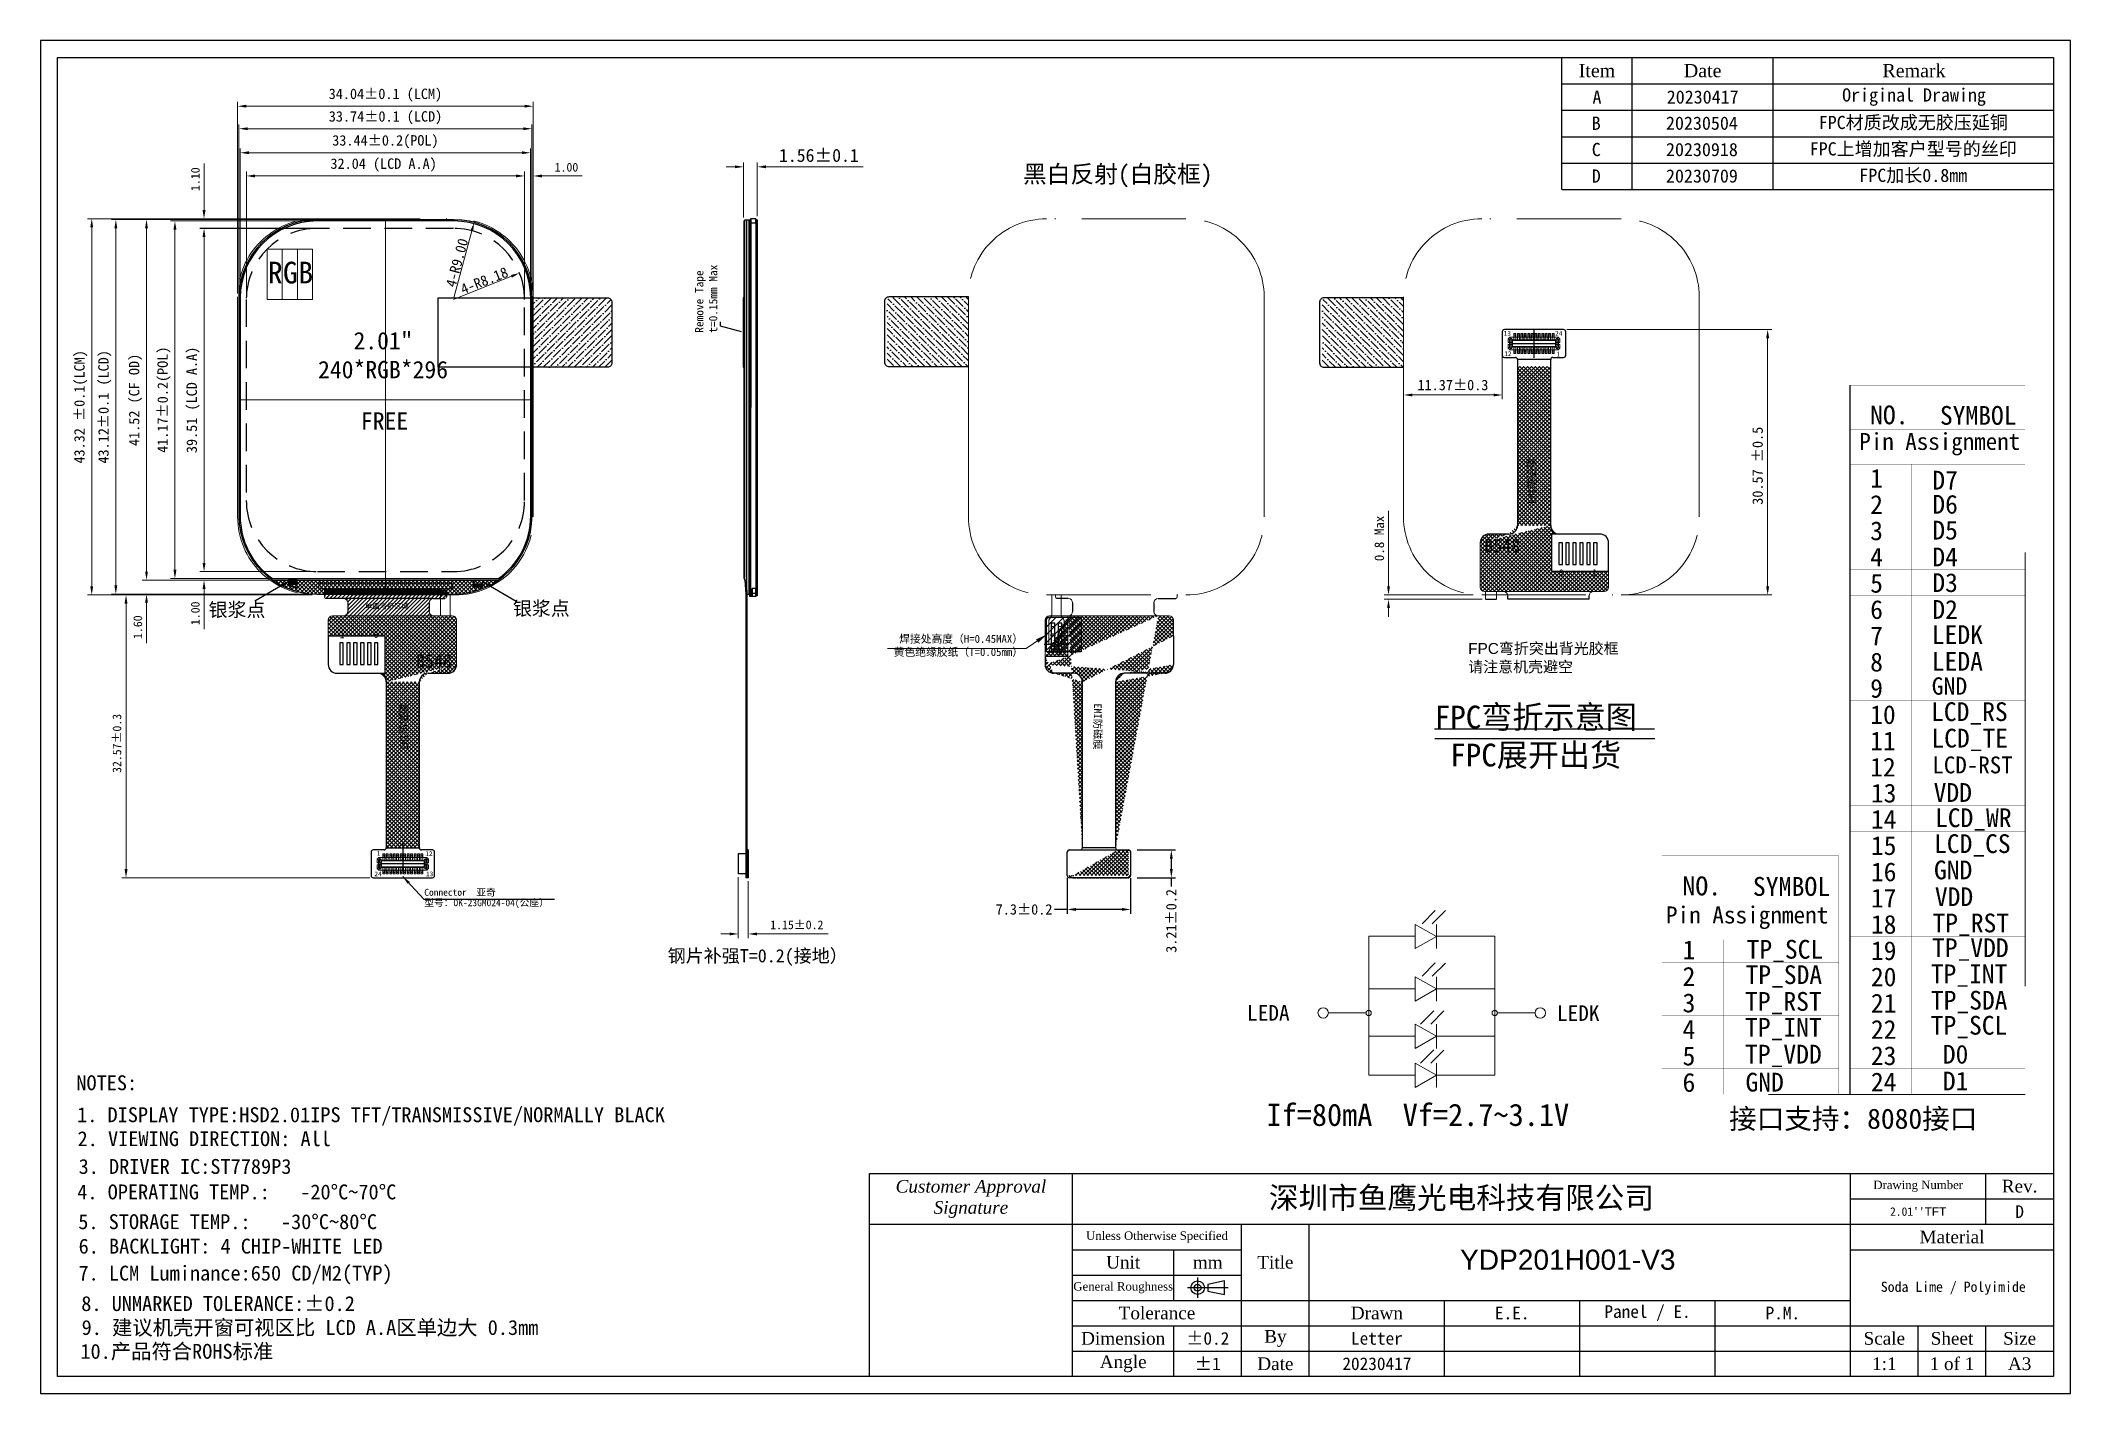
# Model space of a CAD drawing. Header units: millimetres. Extents: x 1613 to 1847, y 329 to 485.
import ezdxf
from ezdxf.enums import TextEntityAlignment as Align
from ezdxf.lldxf.tags import DXFTag

# ---------------------------------------------------------------- set-up
doc = ezdxf.new("R2010")
doc.units = ezdxf.units.MM
for name, pattern in [('ACAD_ISO10W100', [18, 12, -3, 0, -3]), ('C_SOLID_M', [0]), ('DOT', [0.025, 0, -0.025]), ('HIDDEN', [0.2, 0.1, -0.1]), ('HIDDEN2', [4.7625, 3.175, -1.5875])]:
    doc.linetypes.add(name, pattern=pattern)
for name, color, linetype in [('', 7, 'Continuous'), ('0_Note', 7, 'Continuous'), ('BTL', 7, 'Continuous'), ('CENTER_58', 255, 'DOT'), ('dim', 3, 'Continuous'), ('Dimension', 7, 'Continuous'), ('DWG', 7, 'Continuous'), ('FPC', 30, 'Continuous'), ('FPC-LED', 4, 'Continuous'), ('Frame', 7, 'Continuous'), ('GL_90', 112, 'Continuous'), ('Index', 7, 'Continuous'), ('ITO_116', 4, 'Continuous'), ('M2', 4, 'Continuous'), ('TEXT_194', 254, 'Continuous'), ('TH_408', 6, 'Continuous'), ('YO_24', 254, 'HIDDEN'), ('标注', 3, 'Continuous'), ('露铜', 4, 'Continuous')]:
    doc.layers.add(name, color=color, linetype=linetype)
for name, color, linetype, lineweight in [('1 BLU-Housing', 2, 'Continuous', 5), ('3 BLU-FPCA', 2, 'Continuous', 5), ('6 BLU-FPCA', 2, 'Continuous', 5), ('CEN', 1, 'CENTER', 15), ('DIM1', 7, 'Continuous', 13), ('DIM（标注）', 3, 'Continuous', 15), ('LCD_MAIN', 2, 'Continuous', 9), ('T-DIFFUSER', 2, 'Continuous', 18), ('图框', 7, 'Continuous', 0)]:
    doc.layers.add(name, color=color, linetype=linetype, lineweight=lineweight)
doc.styles.add('RD', font='', dxfattribs={"width": 0.8, "height": 1.8})
doc.styles.get("Standard").update_dxf_attribs({"font": 'txt', "bigfont": 'gbcbig.shx'})
doc.styles.add('宋体', font='SimSun.ttf')
doc.styles.get('RD').set_extended_font_data('PMingLiU')
tags = doc.linetypes.add('CENTER', pattern=[2, 1.25, -0.25, 0.25, -0.25]).pattern_tags.tags
tags[10:11] = [DXFTag(74, 4), DXFTag(75, 0), DXFTag(340, '0'), DXFTag(46, 0.0), DXFTag(50, 0.0), DXFTag(44, 0.0), DXFTag(45, 0.0)]
tags[8:9] = [DXFTag(74, 4), DXFTag(75, 0), DXFTag(340, '0'), DXFTag(46, 0.0), DXFTag(50, 0.0), DXFTag(44, 0.0), DXFTag(45, 0.0)]
tags[6:7] = [DXFTag(74, 4), DXFTag(75, 0), DXFTag(340, '0'), DXFTag(46, 0.0), DXFTag(50, 0.0), DXFTag(44, 0.0), DXFTag(45, 0.0)]
tags[4:5] = [DXFTag(74, 4), DXFTag(75, 0), DXFTag(340, '0'), DXFTag(46, 0.0), DXFTag(50, 0.0), DXFTag(44, 0.0), DXFTag(45, 0.0)]
doc.dimstyles.new('0.7', dxfattribs={"dimscale": 0.7, "dimtxt": 2, "dimasz": 2, "dimexe": 1, "dimexo": 0.625, "dimtad": 1, "dimdsep": 46, "dimtxsty": '宋体', "dimcen": 0, "dimadec": 0, "dimazin": 0, "dimtfac": 1, "dimtmove": 0, "dimatfit": 0, "dimfxl": 1, "dimlwd": 15, "dimlwe": 15, "dimarcsym": 0})
doc.dimstyles.new('ISO-25$7', dxfattribs={"dimscale": 0.5, "dimtxt": 2.5, "dimasz": 2, "dimexe": 0.65, "dimexo": 0, "dimtad": 0, "dimdsep": 46, "dimtxsty": 'Standard', "dimcen": 1.6, "dimclrd": 256, "dimclre": 73, "dimazin": 0, "dimtfac": 1, "dimtofl": 0, "dimtmove": 0, "dimatfit": 0, "dimfxl": 1.25, "dimtolj": 1, "dimlwd": -1, "dimlwe": 9, "dimarcsym": 0})
doc.dimstyles.new('SH', dxfattribs={"dimscale": 1.4, "dimtxt": 2.5, "dimasz": 2.5, "dimexe": 1.25, "dimexo": 0.625, "dimtad": 0, "dimdec": 1, "dimzin": 0, "dimdsep": 46, "dimtxsty": 'RD', "dimcen": 2.5, "dimadec": 0, "dimazin": 0, "dimtfac": 0.6, "dimtdec": 4, "dimtmove": 0, "dimatfit": 3, "dimfxl": 1, "dimtolj": 1, "dimarcsym": 0})
doc.dimstyles.get("Standard").update_dxf_attribs({"dimtxt": 3, "dimasz": 1.5, "dimexe": 0.3, "dimexo": 0.3, "dimgap": 0.5, "dimtad": 1, "dimtoh": 1, "dimdsep": 46, "dimtxsty": 'Standard', "dimcen": 0.5, "dimclrd": 2, "dimclre": 3, "dimclrt": 6, "dimadec": 1, "dimazin": 0, "dimtfac": 1, "dimtofl": 0, "dimtmove": 0, "dimatfit": 3, "dimfxl": 1, "dimtolj": 1, "dimtzin": 0, "dimarcsym": 0})
doc.dimstyles.new('标准', dxfattribs={"dimtxt": 1.8, "dimasz": 1.5, "dimexe": 0.5, "dimexo": 0.4, "dimgap": 0.1, "dimtad": 1, "dimzin": 1, "dimdsep": 46, "dimtxsty": '宋体', "dimblk": 'CLOSEDBLANK', "dimcen": 0.09, "dimclrd": 96, "dimclre": 96, "dimclrt": 3, "dimadec": 0, "dimazin": 0, "dimtfac": 1, "dimtofl": 0, "dimtmove": 0, "dimatfit": 1, "dimldrblk": 'CLOSEDBLANK', "dimfxl": 1, "dimtolj": 1, "dimlwd": 0, "dimlwe": 0, "dimarcsym": 0})
doc.dimstyles.new('标注', dxfattribs={"dimtxt": 1.2, "dimasz": 1, "dimexe": 0, "dimexo": 1, "dimgap": 0.2, "dimtad": 0, "dimrnd": 0.0005, "dimzin": 9, "dimdsep": 46, "dimtxsty": 'Standard', "dimcen": 0, "dimclrd": 3, "dimclre": 3, "dimclrt": 3, "dimadec": 0, "dimazin": 0, "dimtfac": 1, "dimtmove": 0, "dimatfit": 3, "dimfxl": 1, "dimlwd": -1, "dimlwe": -1, "dimarcsym": 0})

msp = doc.modelspace()

# ---------------------------------------------------------------- texts
at = {"color": 1, "style": '宋体'}
msp.add_text('GND', height=2, dxfattribs=at).set_placement((1831, 409.474))
at = {"color": 7, "linetype": 'ACAD_ISO10W100', "insert": (1726.392, 470.436), "char_height": 2, "width": 24.12401, "attachment_point": 1, "style": '宋体'}
msp.add_mtext('黑白反射(白胶框)', dxfattribs=at)
at = {"color": 7, "attachment_point": 1, "style": '宋体'}
for s, insert, char_height, width in [('{\\H0.4x;   2.01" \\P240*RGB*296}', (1645.234, 451.245), 5, 17.41895), ('{\\H0.4x;FREE}', (1650.166, 441.995), 5, 7.84981), ('{\\fSimSun|b0|i0|c134|p2;接口支持：8080接口 }', (1807.674, 361.82, -0.014), 2.32952, 31.53712), ('3. DRIVER IC:ST7789P3', (1617.671, 356.01), 1.71489, 46.14864)]:
    msp.add_mtext(s, dxfattribs=dict(at, insert=insert, char_height=char_height, width=width))
at = {"color": 7, "linetype": 'Continuous', "char_height": 0.54, "width": 0.87907, "attachment_point": 5}
for s, insert in [('{\\fSimSun|b0|i0|c134|p2;13}', (1782.135, 451.081)), ('{\\fSimSun|b0|i0|c134|p2;24}', (1788.067, 451.079)), ('{\\fSimSun|b0|i0|c134|p2;24}', (1652.143, 388.841)), ('{\\fSimSun|b0|i0|c134|p2;13}', (1658.075, 388.839))]:
    msp.add_mtext(s, dxfattribs=dict(at, insert=insert))
at = {"color": 6, "char_height": 0.864, "width": 7.36821, "style": '宋体'}
for insert, attachment_point, rotation in [((1785.496, 436.752), 9, 90.28945), ((1654.714, 403.168), 1, 90.28945), ((1735.409, 403.168), 3, 269.71055)]:
    msp.add_mtext('{\\fSimSun|b0|i0|c134|p54;EMI防磁膜}', dxfattribs=dict(at, insert=insert, attachment_point=attachment_point, rotation=rotation))
at = {"char_height": 0.8, "width": 0.3706}
for s, insert, attachment_point in [('{\\fSimSun|b0|i0|c134|p2;6}', (1788.583, 423.099), 9), ('{\\fSimSun|b0|i0|c134|p2;1}', (1792.475, 423.135), 9), ('{\\fSimSun|b0|i0|c134|p2;1}', (1647.735, 416.785), 1), ('{\\fSimSun|b0|i0|c134|p2;6}', (1651.627, 416.821), 1)]:
    msp.add_mtext(s, dxfattribs=dict(at, insert=insert, attachment_point=attachment_point))
at = {"color": 6, "insert": (1650.646, 419.977), "char_height": 0.6, "width": 5.11681, "attachment_point": 1, "style": '宋体'}
msp.add_mtext('{\\fSimSun|b0|i0|c134|p54;单面弯折区域}', dxfattribs=at)
at = {"layer": '0_Note', "color": 7, "style": '宋体'}
for s, height, p in [('1', 0.128, (1646.61, 420.8)), ('109', 0.1284, (1659.512, 420.808))]:
    msp.add_text(s, height=height, dxfattribs=at).set_placement(p, align=Align.MIDDLE)
at = {"layer": '3 BLU-FPCA', "color": 7, "linetype": 'ACAD_ISO10W100', "lineweight": 5, "style": '宋体'}
for s, p in [('A', (1729.675, 414.032)), ('K', (1730.46, 414.034))]:
    msp.add_text(s, height=0.407, dxfattribs=at).set_placement(p)
at = {"layer": 'BTL', "color": 7, "char_height": 0.54, "width": 0.61065, "attachment_point": 5}
for s, insert in [('{\\fSimSun|b0|i0|c134|p2;12}', (1782.207, 448.745)), ('{\\fSimSun|b0|i0|c134|p2;1}', (1788.008, 448.709)), ('{\\fSimSun|b0|i0|c134|p2;1}', (1652.202, 391.211)), ('{\\fSimSun|b0|i0|c134|p2;12}', (1658.004, 391.175))]:
    msp.add_mtext(s, dxfattribs=dict(at, insert=insert))
at = {"layer": 'dim', "color": 7, "style": '宋体'}
for s, insert, char_height, width, attachment_point in [('焊接处高度（H=0.45MAX）\\P黄色绝缘胶纸（T=0.05mm）', (1726.395, 416.366), 0.91079, 15.6042, 3), ('{\\fArial|b0|i0|c0|p32;FPC}弯折突出背光胶框\\P请注意机壳避空', (1777.638, 415.431), 1.26344, 35.37834, 1)]:
    msp.add_mtext(s, dxfattribs=dict(at, insert=insert, char_height=char_height, width=width, attachment_point=attachment_point))
at = {"layer": 'dim', "color": 4, "insert": (1685.487, 380.177), "char_height": 1.52064, "width": 27.23091, "attachment_point": 1, "style": '宋体'}
msp.add_mtext('{\\fSimSun|b0|i0|c134|p2;\\C7;钢片补强T=0.2(接地）}', dxfattribs=at)
at = {"layer": 'Dimension', "color": 7, "insert": (1776.7, 345.575), "char_height": 2.31443, "width": 256.17487, "attachment_point": 1, "style": '宋体'}
msp.add_mtext('{\\fArial|b0|i0|c0|p34;YDP201H001-V3}', dxfattribs=at)
at = {"layer": 'DIM（标注）', "color": 7, "style": '宋体'}
for s, height, p in [('LEDA', 1.8, (1752.18, 371.939)), ('LEDK', 1.8, (1787.853, 371.918)), ('If=80mA  Vf=2.7~3.1V ', 2.56087, (1754.416, 359.82))]:
    msp.add_text(s, height=height, dxfattribs=at).set_placement(p)
at = {"layer": 'FPC', "color": 6, "char_height": 1.5963, "width": 6.95452, "style": '宋体'}
for insert, attachment_point in [((1639.168, 420.059), 3), ((1667.671, 420.21), 1)]:
    msp.add_mtext('银浆点', dxfattribs=dict(at, insert=insert, attachment_point=attachment_point))
at = {"layer": 'Frame', "color": 7, "attachment_point": 5, "style": '宋体'}
for s, insert, char_height in [('{\\fTimes New Roman|b0|i0|c0|p18;Item}', (1792.463, 481.331), 1.52064), ('{\\fTimes New Roman|b0|i0|c0|p18;Date}', (1804.628, 481.331), 1.52064), ('{\\fTimes New Roman|b0|i0|c0|p18;Remark}', (1828.958, 481.331), 1.52064), ('A', (1792.463, 478.289), 1.521), ('20230417', (1804.628, 478.289), 1.5206), ('Original Drawing', (1828.958, 478.289), 1.52064), ('B', (1792.378, 475.281), 1.521), ('20230504', (1804.543, 475.281), 1.5206), ('FPC材质改成无胶压延铜', (1828.873, 475.281), 1.52064), ('C', (1792.378, 472.24), 1.521), ('20230918', (1804.543, 472.24), 1.5206), ('FPC上增加客户型号的丝印', (1828.873, 472.24), 1.52064), ('{\\fTimes New Roman|b0|i1|c0|p18;Customer Approval\\PSignature}', (1720.392, 351.413), 1.46042), ('{\\fTimes New Roman|b0|i0|c0|p18;Drawing Number}', (1829.437, 352.874), 0.97362), ('{\\fTimes New Roman|b0|i0|c0|p18;Rev.}', (1841.12, 352.874), 1.46042), ('{\\C1;D}', (1841.12, 349.953), 1.4604), ("2.01''{\\fArial|b0|i0|c0|p32;TFT}", (1829.437, 349.953), 0.97362), ('{\\fTimes New Roman|b0|i0|c0|p18;Unless Otherwise Specified}', (1741.812, 347.032), 0.97362), ('{\\fTimes New Roman|b0|i0|c0|p18;Material}', (1833.331, 347.032), 1.46042), ('{\\fTimes New Roman|b0|i0|c0|p18;Unit}', (1737.917, 344.111), 1.46042), ('{\\fTimes New Roman|b0|i0|c0|p18;mm}', (1747.653, 344.111), 1.46042), ('{\\fTimes New Roman|b0|i0|c0|p18;Title}', (1755.442, 344.111), 1.46042), ('{\\fTimes New Roman|b0|i0|c0|p18;General Roughness}', (1737.917, 341.19), 0.97362), ('Soda Lime / Polyimide', (1833.48, 341.129), 1.16834), ('{\\fTimes New Roman|b0|i0|c0|p18;Tolerance}', (1741.812, 338.269), 1.46042), ('{\\fTimes New Roman|b0|i0|c0|p18;Drawn}', (1767.126, 338.269), 1.46042), ('E.E.', (1782.703, 338.269), 1.4604), ('Panel / E.', (1798.281, 338.269), 1.4604), ('P.M.', (1813.859, 338.269), 1.4604), ('{\\fTimes New Roman|b0|i0|c0|p18;Dimension}', (1737.917, 335.349), 1.46042), ('%%P0.2', (1747.653, 335.349), 1.4604), ('{\\fTimes New Roman|b0|i0|c0|p18;By}', (1755.442, 335.349), 1.46042), ('Letter', (1767.126, 335.349), 1.4604), ('{\\fTimes New Roman|b0|i0|c0|p18;Scale}', (1825.542, 335.349), 1.46042), ('{\\fTimes New Roman|b0|i0|c0|p18;Sheet}', (1833.331, 335.349), 1.46042), ('{\\fTimes New Roman|b0|i0|c0|p18;Size}', (1841.12, 335.349), 1.46042), ('{\\fTimes New Roman|b0|i0|c0|p18;Angle}', (1737.917, 332.428), 1.46042), ('%%p1', (1747.653, 332.428), 1.4604), ('{\\fTimes New Roman|b0|i0|c0|p18;Date}', (1755.442, 332.428), 1.46042), ('20230417', (1767.126, 332.428), 1.4604), ('{\\fTimes New Roman|b0|i0|c0|p18;1:1}', (1825.542, 332.428), 1.46042), ('{\\fTimes New Roman|b0|i0|c0|p18;1 of 1}', (1833.331, 332.428), 1.46042), ('{\\fTimes New Roman|b0|i0|c0|p18;A3}', (1841.12, 332.428), 1.46042)]:
    msp.add_mtext(s, dxfattribs=dict(at, insert=insert, char_height=char_height))
at = {"layer": 'Frame', "color": 1, "attachment_point": 5, "style": '宋体'}
for s, insert, char_height in [('D', (1792.378, 469.199), 1.521), ('20230709', (1804.543, 469.199), 1.5206), ('FPC加长0.8mm', (1828.873, 469.199), 1.5206), ('B548', (1781.548, 426.632), 1.5206), ('B548', (1658.559, 413.357), 1.5206)]:
    msp.add_mtext(s, dxfattribs=dict(at, insert=insert, char_height=char_height))
at = {"layer": 'Frame', "color": 7, "insert": (1776.862, 351.413), "char_height": 2.5, "width": 78.74366, "attachment_point": 5, "style": '宋体'}
msp.add_mtext('{\\fSimSun|b1|i0|c134|p2;深圳市鱼鹰光电科技有限公司}', dxfattribs=at)
at = {"layer": 'Index', "insert": (1689.923, 451.154), "char_height": 0.96, "attachment_point": 4, "rotation": 90, "style": '宋体'}
msp.add_mtext('Remove Tape\\Pt=0.15mm Max', dxfattribs=at)
at = {"layer": 'LCD_MAIN', "color": 1, "linetype": 'ByBlock', "insert": (1639.452, 459.335), "char_height": 2.5, "width": 1.74196, "attachment_point": 1, "style": '宋体'}
msp.add_mtext('R', dxfattribs=at)
at = {"layer": 'LCD_MAIN', "color": 3, "linetype": 'ByBlock', "insert": (1641.198, 459.335), "char_height": 2.5, "width": 1.74196, "attachment_point": 1, "style": '宋体'}
msp.add_mtext('G', dxfattribs=at)
at = {"layer": 'LCD_MAIN', "color": 5, "linetype": 'ByBlock', "insert": (1642.97, 459.335), "char_height": 2.5, "width": 1.74196, "attachment_point": 1, "style": '宋体'}
msp.add_mtext('B', dxfattribs=at)
at = {"layer": 'M2', "color": 7, "linetype": 'ByBlock', "style": '宋体'}
for s, height, p in [('NO.', 2.16, (1823.912, 440.615)), ('SYMBOL', 2.16, (1831.941, 440.559)), ('Pin Assignment', 1.944, (1822.664, 437.668)), ('1', 2.16, (1823.914, 433.322)), ('D7', 2.16, (1831.07, 433.097)), ('2', 2.16, (1823.914, 430.298)), ('D6', 2.16, (1831.07, 430.325)), ('3', 2.16, (1823.914, 427.274)), ('D5', 2.16, (1831.07, 427.344)), ('4', 2.16, (1823.914, 424.25)), ('D4', 2.16, (1831.07, 424.258)), ('5', 2.16, (1823.914, 421.226)), ('D3', 2.16, (1831.07, 421.302)), ('6', 2.16, (1823.914, 418.202)), ('D2', 2.16, (1831.07, 418.213)), ('7', 2.16, (1823.914, 415.178)), ('LEDK', 2.16, (1831.014, 415.317)), ('8', 2.16, (1823.914, 412.154)), ('LEDA', 2.16, (1831.014, 412.245)), ('9', 2.16, (1823.914, 409.13)), ('10', 2.16, (1823.914, 406.106)), ('LCD_RS', 2.16, (1830.924, 406.443)), ('11', 2.16, (1823.914, 403.082)), ('LCD_TE', 2.16, (1830.961, 403.395)), ('12', 2.16, (1823.914, 400.058)), ('LCD-RST', 1.944, (1831.065, 400.417)), ('13', 2.16, (1823.998, 397.07)), ('VDD', 2.16, (1831.22, 397.136)), ('14', 2.16, (1823.998, 394.046)), ('LCD_WR', 2.16, (1831.375, 394.229)), ('15', 2.16, (1823.998, 391.022)), ('LCD_CS', 2.16, (1831.267, 391.246)), ('GND', 2.16, (1831.26, 388.22)), ('NO.', 2.1802, (1802.304, 386.367)), ('SYMBOL', 2.1802, (1810.408, 386.311)), ('16', 2.16, (1823.998, 387.998)), ('17', 2.16, (1823.998, 384.974)), ('VDD', 2.16, (1831.361, 385.131)), ('Pin Assignment', 1.96217, (1800.403, 383.137)), ('18', 2.16, (1823.998, 381.95)), ('TP_RST', 2.16, (1831.084, 382.112)), ('1', 2.18, (1802.307, 379.006)), ('TP_SCL', 2.16, (1809.689, 379.081)), ('19', 2.16, (1823.998, 378.926)), ('2', 2.18, (1802.307, 375.953)), ('TP_SDA', 2.16, (1809.564, 376.156)), ('20', 2.16, (1823.998, 375.902)), ('TP_INT', 2.16, (1830.89, 376.255)), ('3', 2.18, (1802.307, 372.901)), ('TP_RST', 2.16, (1809.514, 373.081)), ('21', 2.16, (1823.998, 372.878)), ('TP_SDA', 2.16, (1830.901, 373.214)), ('4', 2.18, (1802.307, 369.849)), ('TP_INT', 2.16, (1809.514, 370.106)), ('22', 2.16, (1823.998, 369.854)), ('TP_SCL', 2.16, (1830.883, 370.33)), ('5', 2.18, (1802.307, 366.797)), ('TP_VDD', 2.16, (1809.514, 367.006)), ('23', 2.16, (1823.998, 366.83)), ('D0', 2.16, (1832.275, 366.997)), ('6', 2.18, (1802.307, 363.744)), ('GND', 2.16, (1809.564, 363.781)), ('24', 2.16, (1823.998, 363.806)), ('D1', 2.16, (1832.275, 363.908))]:
    msp.add_text(s, height=height, dxfattribs=at).set_placement(p)
at = {"layer": 'M2', "color": 1, "linetype": 'ByBlock', "style": '宋体'}
msp.add_text('TP_VDD', height=2.16, dxfattribs=at).set_placement((1831.034, 379.258))
at = {"layer": 'TEXT_194', "style": '宋体'}
for p in [(1642.33, 422.319), (1663.66, 422.319)]:
    msp.add_text('AG', height=0.05, dxfattribs=at).set_placement(p, align=Align.MIDDLE_CENTER)
at = {"layer": '图框', "style": '宋体'}
for s, height, p in [('NOTES:', 1.7149, (1617.41, 363.933)), ('1. DISPLAY TYPE:HSD2.01IPS TFT/TRANSMISSIVE/NORMALLY BLACK', 1.71489, (1617.5, 360.253)), ('2. VIEWING DIRECTION: All', 1.71489, (1617.552, 357.492)), ('4. OPERATING TEMP.:   -20%%DC~70%%DC', 1.71489, (1617.517, 351.366)), ('5. STORAGE TEMP.:   -30%%DC~80%%DC', 1.71489, (1617.632, 347.935)), ('6. BACKLIGHT: 4 CHIP-WHITE LED', 1.71489, (1617.67, 345.122)), ('7. LCM Luminance:650 CD/M2(TYP)', 1.71489, (1617.652, 342.014)), ('8. UNMARKED TOLERANCE:%%P0.2', 1.71489, (1617.979, 338.507)), ('9. 建议机壳开窗可视区比 LCD A.A区单边大 0.3mm', 1.71489, (1618.018, 335.754))]:
    msp.add_text(s, height=height, dxfattribs=at).set_placement(p)
at = {"layer": '图框', "insert": (1617.878, 334.723), "char_height": 1.71489, "width": 46.14864, "attachment_point": 1, "style": '宋体'}
msp.add_mtext('10.产品符合ROHS标准', dxfattribs=at)
at = {"layer": '标注', "color": 7, "insert": (1773.785, 400.917), "char_height": 2.62501, "width": 36.92938, "attachment_point": 7, "style": '宋体'}
msp.add_mtext('{\\fSimSun|b0|i0|c134|p2;FPC弯折示意图\\P FPC展开出货}', dxfattribs=at)
at = {"layer": '露铜', "color": 7, "lineweight": 0, "insert": (1657.461, 387.121), "char_height": 0.69997, "width": 18.58434, "attachment_point": 1, "line_spacing_factor": 0.9}
msp.add_mtext('{\\fSimSun|b0|i0|c134|p2;\\H1.143x;Connector  亚奇\\P型号：OK-23GM024-04(公座）\\Ftxt|c134;\\H0.875x;\\C1; }', dxfattribs=at)

# ---------------------------------------------------------------- blocks, each defined once
blk = doc.blocks.new('*D94')
at = {"color": 7, "lineweight": 0, "transparency": 16777216}
for p, q in [((1635.97, 455.68), (1635.97, 477.74)), ((1636.97, 477.24), (1669.01, 477.24)), ((1670.01, 455.68), (1670.01, 477.74))]:
    blk.add_line(p, q, dxfattribs=at)
at = {"color": 7, "transparency": 16777216}
for points in [[(1636.97, 477.41), (1636.97, 477.08), (1635.97, 477.24)], [(1669.01, 477.41), (1669.01, 477.08), (1670.01, 477.24)]]:
    blk.add_solid(points, dxfattribs=at)
at = {"layer": 'Defpoints', "color": 0, "transparency": 16777216}
for p in [(1670.01, 477.24), (1635.97, 455.28), (1670.01, 455.28)]:
    blk.add_point(p, dxfattribs=at)
at = {"color": 7, "transparency": 16777216, "insert": (1652.99, 478.51), "char_height": 1.2, "attachment_point": 5, "style": '宋体'}
blk.add_mtext('\\A1;34.04%%P0.1 (LCM)', dxfattribs=at)
blk = doc.blocks.new('_ClosedBlank')
at = {"color": 0, "linetype": 'ByBlock', "lineweight": -2}
for p, q in [((-1, 0.17), (0, 0)), ((-1, 0.17), (-1, -0.17)), ((0, 0), (-1, -0.17))]:
    blk.add_line(p, q, dxfattribs=at)
blk = doc.blocks.new('*D95')
at = {"color": 7, "lineweight": 0, "transparency": 16777216}
for p, q in [((1644.57, 464.28), (1618.68, 464.28)), ((1619.18, 463.28), (1619.18, 421.96)), ((1644.57, 420.96), (1618.68, 420.96))]:
    blk.add_line(p, q, dxfattribs=at)
at = {"color": 7, "transparency": 16777216}
for points in [[(1619.01, 463.28), (1619.35, 463.28), (1619.18, 464.28)], [(1619.01, 421.96), (1619.35, 421.96), (1619.18, 420.96)]]:
    blk.add_solid(points, dxfattribs=at)
at = {"layer": 'Defpoints', "color": 0, "transparency": 16777216}
for p in [(1644.97, 464.28), (1619.18, 420.96), (1644.97, 420.96)]:
    blk.add_point(p, dxfattribs=at)
at = {"color": 7, "transparency": 16777216, "insert": (1617.92, 442.62), "char_height": 1.2, "attachment_point": 5, "rotation": 90, "style": '宋体'}
blk.add_mtext('\\A1;43.32 %%P0.1(LCM)', dxfattribs=at)
blk = doc.blocks.new('*D108')
at = {"color": 7, "lineweight": 0, "transparency": 16777216}
for p, q in [((1693.23, 470.26), (1692.23, 470.26)), ((1694.23, 464.43), (1694.23, 470.76)), ((1695.79, 464.58), (1695.79, 470.76)), ((1696.79, 470.26), (1707.98, 470.26))]:
    blk.add_line(p, q, dxfattribs=at)
at = {"color": 7, "transparency": 16777216}
for points in [[(1693.23, 470.43), (1693.23, 470.1), (1694.23, 470.26)], [(1696.79, 470.43), (1696.79, 470.1), (1695.79, 470.26)]]:
    blk.add_solid(points, dxfattribs=at)
at = {"layer": 'Defpoints', "color": 0, "transparency": 16777216}
for p in [(1695.79, 470.26), (1694.23, 464.03), (1695.79, 464.18)]:
    blk.add_point(p, dxfattribs=at)
at = {"color": 7, "transparency": 16777216, "insert": (1702.89, 471.57), "char_height": 1.5, "attachment_point": 5, "style": '宋体'}
blk.add_mtext('\\A1;1.56%%P0.1', dxfattribs=at)
blk = doc.blocks.new('*D110')
at = {"color": 7, "lineweight": 0, "transparency": 16777216}
for p, q in [((1693.61, 388.46), (1693.61, 381.43)), ((1694.76, 388), (1694.76, 381.43)), ((1692.61, 381.93), (1691.61, 381.93)), ((1695.76, 381.93), (1703.95, 381.93))]:
    blk.add_line(p, q, dxfattribs=at)
at = {"color": 7, "transparency": 16777216}
for points in [[(1692.61, 382.09), (1692.61, 381.76), (1693.61, 381.93)], [(1695.76, 382.09), (1695.76, 381.76), (1694.76, 381.93)]]:
    blk.add_solid(points, dxfattribs=at)
at = {"layer": 'Defpoints', "color": 0, "transparency": 16777216}
for p in [(1693.61, 388.86), (1694.76, 388.4), (1694.76, 381.93)]:
    blk.add_point(p, dxfattribs=at)
at = {"color": 7, "transparency": 16777216, "insert": (1700.35, 382.97), "char_height": 1, "attachment_point": 5, "style": '宋体'}
blk.add_mtext('\\A1;1.15%%p0.2', dxfattribs=at)
blk = doc.blocks.new('*D109')
at = {"color": 7, "lineweight": 0, "transparency": 16777216}
for p, q in [((1768.46, 421.96), (1768.46, 430.65)), ((1778.2, 420.96), (1767.96, 420.96)), ((1779.23, 420.46), (1767.96, 420.46)), ((1768.46, 419.46), (1768.46, 418.46))]:
    blk.add_line(p, q, dxfattribs=at)
at = {"color": 7, "transparency": 16777216}
for points in [[(1768.3, 421.96), (1768.63, 421.96), (1768.46, 420.96)], [(1768.3, 419.46), (1768.63, 419.46), (1768.46, 420.46)]]:
    blk.add_solid(points, dxfattribs=at)
at = {"layer": 'Defpoints', "color": 0, "transparency": 16777216}
for p in [(1768.46, 420.96), (1778.6, 420.96), (1779.63, 420.46)]:
    blk.add_point(p, dxfattribs=at)
at = {"color": 7, "transparency": 16777216, "insert": (1767.41, 427.47), "char_height": 1.1, "attachment_point": 5, "rotation": 90, "style": '宋体'}
blk.add_mtext('\\A1;0.8 Max', dxfattribs=at)
blk = doc.blocks.new('*D119')
at = {"color": 7, "lineweight": 0, "transparency": 16777216}
for p, q in [((1644.73, 464.18), (1621.46, 464.18)), ((1621.96, 463.18), (1621.96, 422.06)), ((1644.72, 421.06), (1621.46, 421.06))]:
    blk.add_line(p, q, dxfattribs=at)
at = {"color": 7, "transparency": 16777216}
for points in [[(1621.79, 463.18), (1622.12, 463.18), (1621.96, 464.18)], [(1621.79, 422.06), (1622.12, 422.06), (1621.96, 421.06)]]:
    blk.add_solid(points, dxfattribs=at)
at = {"layer": 'Defpoints', "color": 0, "transparency": 16777216}
for p in [(1645.13, 464.18), (1621.96, 421.06), (1645.12, 421.06)]:
    blk.add_point(p, dxfattribs=at)
at = {"color": 7, "transparency": 16777216, "insert": (1620.69, 442.62), "char_height": 1.2, "attachment_point": 5, "rotation": 90, "style": '宋体'}
blk.add_mtext('\\A1;43.12%%P0.1 (LCD)', dxfattribs=at)
blk = doc.blocks.new('*D120')
at = {"color": 7, "lineweight": 0, "transparency": 16777216}
for p, q in [((1644.93, 463.17), (1631.61, 463.17)), ((1632.11, 462.17), (1632.11, 424.66)), ((1644.75, 423.66), (1631.61, 423.66))]:
    blk.add_line(p, q, dxfattribs=at)
at = {"color": 7, "transparency": 16777216}
for points in [[(1631.94, 462.17), (1632.28, 462.17), (1632.11, 463.17)], [(1631.94, 424.66), (1632.28, 424.66), (1632.11, 423.66)]]:
    blk.add_solid(points, dxfattribs=at)
at = {"layer": 'Defpoints', "color": 0, "transparency": 16777216}
for p in [(1645.33, 463.17), (1632.11, 423.66), (1645.15, 423.66)]:
    blk.add_point(p, dxfattribs=at)
at = {"color": 7, "transparency": 16777216, "insert": (1630.85, 443.42), "char_height": 1.2, "attachment_point": 5, "rotation": 90, "style": '宋体'}
blk.add_mtext('\\A1;39.51 (LCD A.A)', dxfattribs=at)
blk = doc.blocks.new('*D121')
at = {"color": 7, "lineweight": 0, "transparency": 16777216}
for p, q in [((1669.01, 455.41), (1669.01, 469.71)), ((1670.01, 455.68), (1670.01, 469.71)), ((1668.01, 469.21), (1667.01, 469.21)), ((1671.01, 469.21), (1675.64, 469.21))]:
    blk.add_line(p, q, dxfattribs=at)
at = {"color": 7, "transparency": 16777216}
for points in [[(1668.01, 469.38), (1668.01, 469.04), (1669.01, 469.21)], [(1671.01, 469.38), (1671.01, 469.04), (1670.01, 469.21)]]:
    blk.add_solid(points, dxfattribs=at)
at = {"layer": 'Defpoints', "color": 0, "transparency": 16777216}
for p in [(1669.01, 469.21), (1669.01, 455.01), (1670.01, 455.28)]:
    blk.add_point(p, dxfattribs=at)
at = {"color": 7, "transparency": 16777216, "insert": (1673.83, 470.21), "char_height": 1, "attachment_point": 5, "style": '宋体'}
blk.add_mtext('\\A1;1.00', dxfattribs=at)
blk = doc.blocks.new('*D122')
at = {"color": 7, "lineweight": 0, "transparency": 16777216}
for p, q in [((1632.11, 465.28), (1632.11, 470.65)), ((1644.57, 464.28), (1631.61, 464.28)), ((1644.84, 463.18), (1631.61, 463.18)), ((1632.11, 462.18), (1632.11, 461.18))]:
    blk.add_line(p, q, dxfattribs=at)
at = {"color": 7, "transparency": 16777216}
for points in [[(1631.94, 465.28), (1632.28, 465.28), (1632.11, 464.28)], [(1631.94, 462.18), (1632.28, 462.18), (1632.11, 463.18)]]:
    blk.add_solid(points, dxfattribs=at)
at = {"layer": 'Defpoints', "color": 0, "transparency": 16777216}
for p in [(1632.11, 463.18), (1644.97, 464.28), (1645.24, 463.18)]:
    blk.add_point(p, dxfattribs=at)
at = {"color": 7, "transparency": 16777216, "insert": (1631.11, 468.84), "char_height": 1, "attachment_point": 5, "rotation": 90, "style": '宋体'}
blk.add_mtext('\\A1;1.10', dxfattribs=at)
blk = doc.blocks.new('*D123')
at = {"color": 7, "lineweight": 0, "transparency": 16777216}
for p, q in [((1632.11, 424.66), (1632.11, 425.66)), ((1644.75, 423.66), (1631.61, 423.66)), ((1639.6, 422.66), (1631.61, 422.66)), ((1632.11, 421.66), (1632.11, 417.03))]:
    blk.add_line(p, q, dxfattribs=at)
at = {"color": 7, "transparency": 16777216}
for points in [[(1631.94, 424.66), (1632.28, 424.66), (1632.11, 423.66)], [(1631.94, 421.66), (1632.28, 421.66), (1632.11, 422.66)]]:
    blk.add_solid(points, dxfattribs=at)
at = {"layer": 'Defpoints', "color": 0, "transparency": 16777216}
for p in [(1645.15, 423.66), (1632.11, 422.66), (1640, 422.66)]:
    blk.add_point(p, dxfattribs=at)
at = {"color": 7, "transparency": 16777216, "insert": (1631.11, 418.85), "char_height": 1, "attachment_point": 5, "rotation": 90, "style": '宋体'}
blk.add_mtext('\\A1;1.00', dxfattribs=at)
blk = doc.blocks.new('*D124')
at = {"color": 7, "lineweight": 0, "transparency": 16777216}
for p, q in [((1625.49, 423.66), (1625.49, 424.66)), ((1639.6, 422.66), (1624.99, 422.66)), ((1644.72, 421.06), (1624.99, 421.06)), ((1625.49, 420.06), (1625.49, 415.43))]:
    blk.add_line(p, q, dxfattribs=at)
at = {"color": 7, "transparency": 16777216}
for points in [[(1625.32, 423.66), (1625.65, 423.66), (1625.49, 422.66)], [(1625.32, 420.06), (1625.65, 420.06), (1625.49, 421.06)]]:
    blk.add_solid(points, dxfattribs=at)
at = {"layer": 'Defpoints', "color": 0, "transparency": 16777216}
for p in [(1625.49, 421.06), (1640, 422.66), (1645.12, 421.06)]:
    blk.add_point(p, dxfattribs=at)
at = {"color": 7, "transparency": 16777216, "insert": (1624.49, 417.25), "char_height": 1, "attachment_point": 5, "rotation": 90, "style": '宋体'}
blk.add_mtext('\\A1;1.60', dxfattribs=at)
blk = doc.blocks.new('*D125')
at = {"color": 7, "lineweight": 0, "transparency": 16777216}
for p, q in [((1644.72, 464.03), (1628.26, 464.03)), ((1628.76, 463.03), (1628.76, 423.86)), ((1639.6, 422.86), (1628.26, 422.86))]:
    blk.add_line(p, q, dxfattribs=at)
at = {"color": 7, "transparency": 16777216}
for points in [[(1628.59, 463.03), (1628.93, 463.03), (1628.76, 464.03)], [(1628.59, 423.86), (1628.93, 423.86), (1628.76, 422.86)]]:
    blk.add_solid(points, dxfattribs=at)
at = {"layer": 'Defpoints', "color": 0, "transparency": 16777216}
for p in [(1645.12, 464.03), (1628.76, 422.86), (1640, 422.86)]:
    blk.add_point(p, dxfattribs=at)
at = {"color": 7, "transparency": 16777216, "insert": (1627.5, 443.44), "char_height": 1.2, "attachment_point": 5, "rotation": 90, "style": '宋体'}
blk.add_mtext('\\A1;41.17%%P0.2(POL)', dxfattribs=at)
blk = doc.blocks.new('AR_TH_TEST00004')
at = {"layer": 'ITO_116'}
blk.add_lwpolyline([(0, 0), (0.029, 0), (0.029, 0.029), (0, 0.029), (0, 0)], dxfattribs=at)
at = {"layer": 'TH_408'}
blk.add_lwpolyline([(0.008, 0.008), (0.021, 0.008), (0.021, 0.021), (0.008, 0.021), (0.008, 0.008)], dxfattribs=at)
blk = doc.blocks.new('AG_PAD')
at = {"layer": 'CENTER_58'}
blk.add_lwpolyline([(1, 0.181), (1, 1), (0, 1), (0, 0.50671), (0.583929, 0.181), (1, 0.181)], dxfattribs=at)
at = {"layer": 'GL_90'}
blk.add_lwpolyline([(1, 0.181), (1, 1), (0, 1), (0, 0.50671), (0.583929, 0.181), (1, 0.181)], dxfattribs=at)
at = {"layer": 'ITO_116'}
blk.add_lwpolyline([(1, 0.181), (1, 1), (0, 1), (0, 0.50671), (0.583929, 0.181), (1, 0.181)], dxfattribs=at)
at = {"layer": 'YO_24'}
blk.add_lwpolyline([(0.583929, 0.181), (1, 0.181), (1, 1), (0, 1), (0, 0.50671), (0.583929, 0.181)], dxfattribs=at)
at = {"row_count": 12, "column_count": 34, "row_spacing": 0.029, "column_spacing": 0.029}
blk.add_blockref('AR_TH_TEST00004', (0.007, 0.529), dxfattribs=at)
blk = doc.blocks.new('*D126')
at = {"color": 7, "lineweight": 0, "transparency": 16777216}
for p, q in [((1636.13, 455.64), (1636.13, 475.15)), ((1637.13, 474.65), (1668.86, 474.65)), ((1669.86, 455.58), (1669.86, 475.15))]:
    blk.add_line(p, q, dxfattribs=at)
at = {"color": 7, "transparency": 16777216}
for points in [[(1637.13, 474.81), (1637.13, 474.48), (1636.13, 474.65)], [(1668.86, 474.81), (1668.86, 474.48), (1669.86, 474.65)]]:
    blk.add_solid(points, dxfattribs=at)
at = {"layer": 'Defpoints', "color": 0, "transparency": 16777216}
for p in [(1669.86, 474.65), (1636.13, 455.24), (1669.86, 455.18)]:
    blk.add_point(p, dxfattribs=at)
at = {"color": 7, "transparency": 16777216, "insert": (1653, 475.91), "char_height": 1.2, "attachment_point": 5, "style": '宋体'}
blk.add_mtext('\\A1;33.74%%P0.1 (LCD)', dxfattribs=at)
blk = doc.blocks.new('*D127')
at = {"color": 7, "lineweight": 0, "transparency": 16777216}
for p, q in [((1636.98, 455.56), (1636.98, 469.71)), ((1669.01, 455.4), (1669.01, 469.71)), ((1637.98, 469.21), (1668.01, 469.21))]:
    blk.add_line(p, q, dxfattribs=at)
at = {"color": 7, "transparency": 16777216}
for points in [[(1637.98, 469.38), (1637.98, 469.04), (1636.98, 469.21)], [(1668.01, 469.38), (1668.01, 469.04), (1669.01, 469.21)]]:
    blk.add_solid(points, dxfattribs=at)
at = {"layer": 'Defpoints', "color": 0, "transparency": 16777216}
for p in [(1669.01, 469.21), (1636.98, 455.16), (1669.01, 455)]:
    blk.add_point(p, dxfattribs=at)
at = {"color": 7, "transparency": 16777216, "insert": (1652.78, 470.47), "char_height": 1.2, "attachment_point": 5, "style": '宋体'}
blk.add_mtext('\\A1;32.04 (LCD A.A)', dxfattribs=at)
blk = doc.blocks.new('*D128')
at = {"color": 7, "lineweight": 0, "transparency": 16777216}
for p, q in [((1636.27, 455.58), (1636.27, 472.38)), ((1669.71, 455.58), (1669.71, 472.38)), ((1637.27, 471.88), (1668.71, 471.88))]:
    blk.add_line(p, q, dxfattribs=at)
at = {"color": 7, "transparency": 16777216}
for points in [[(1637.27, 472.05), (1637.27, 471.72), (1636.27, 471.88)], [(1668.71, 472.05), (1668.71, 471.72), (1669.71, 471.88)]]:
    blk.add_solid(points, dxfattribs=at)
at = {"layer": 'Defpoints', "color": 0, "transparency": 16777216}
for p in [(1669.71, 471.88), (1636.27, 455.18), (1669.71, 455.18)]:
    blk.add_point(p, dxfattribs=at)
at = {"color": 7, "transparency": 16777216, "insert": (1652.99, 473.15), "char_height": 1.2, "attachment_point": 5, "style": '宋体'}
blk.add_mtext('\\A1;33.44%%P0.2(POL)', dxfattribs=at)
blk = doc.blocks.new('*D129')
at = {"color": 7, "lineweight": 0, "transparency": 16777216}
for p, q in [((1644.29, 464.18), (1624.99, 464.18)), ((1625.49, 463.18), (1625.49, 423.66)), ((1639.6, 422.66), (1624.99, 422.66))]:
    blk.add_line(p, q, dxfattribs=at)
at = {"color": 7, "transparency": 16777216}
for points in [[(1625.32, 463.18), (1625.65, 463.18), (1625.49, 464.18)], [(1625.32, 423.66), (1625.65, 423.66), (1625.49, 422.66)]]:
    blk.add_solid(points, dxfattribs=at)
at = {"layer": 'Defpoints', "color": 0, "transparency": 16777216}
for p in [(1644.69, 464.18), (1625.49, 422.66), (1640, 422.66)]:
    blk.add_point(p, dxfattribs=at)
at = {"color": 7, "transparency": 16777216, "insert": (1624.22, 443.42), "char_height": 1.2, "attachment_point": 5, "rotation": 90, "style": '宋体'}
blk.add_mtext('\\A1;41.52 (CF OD)', dxfattribs=at)
blk = doc.blocks.new('*D130')
at = {"color": 7, "lineweight": 0, "transparency": 16777216}
blk.add_line((1660.86, 455.18), (1662.94, 462.9), dxfattribs=at)
at = {"color": 7, "transparency": 16777216}
blk.add_solid([(1662.78, 462.94), (1663.1, 462.86), (1663.2, 463.87)], dxfattribs=at)
at = {"layer": 'Defpoints', "color": 0, "transparency": 16777216}
for p in [(1663.2, 463.87), (1660.86, 455.18)]:
    blk.add_point(p, dxfattribs=at)
at = {"color": 7, "transparency": 16777216, "insert": (1661.23, 459.22), "char_height": 1.2, "attachment_point": 5, "rotation": 74.9332, "style": '宋体'}
blk.add_mtext('\\A1;4-R9.00', dxfattribs=at)
blk = doc.blocks.new('*D131')
at = {"color": 7, "lineweight": 0, "transparency": 16777216}
blk.add_line((1660.83, 455), (1667.5, 457.66), dxfattribs=at)
at = {"color": 7, "transparency": 16777216}
blk.add_solid([(1667.44, 457.81), (1667.56, 457.5), (1668.43, 458.03)], dxfattribs=at)
at = {"layer": 'Defpoints', "color": 0, "transparency": 16777216}
for p in [(1668.43, 458.03), (1660.83, 455)]:
    blk.add_point(p, dxfattribs=at)
at = {"color": 7, "transparency": 16777216, "insert": (1664.37, 457.16), "char_height": 1.2, "attachment_point": 5, "rotation": 21.7729, "style": '宋体'}
blk.add_mtext('\\A1;4-R8.18', dxfattribs=at)
blk = doc.blocks.new('*D132')
at = {"color": 1, "lineweight": 0, "transparency": 16777216}
for p, q in [((1644.57, 420.96), (1622.63, 420.96)), ((1623.13, 419.96), (1623.13, 389.39)), ((1651.2, 388.39), (1622.63, 388.39))]:
    blk.add_line(p, q, dxfattribs=at)
at = {"color": 1, "transparency": 16777216}
for points in [[(1622.96, 419.96), (1623.3, 419.96), (1623.13, 420.96)], [(1622.96, 389.39), (1623.3, 389.39), (1623.13, 388.39)]]:
    blk.add_solid(points, dxfattribs=at)
at = {"layer": 'Defpoints', "color": 0, "transparency": 16777216}
for p in [(1644.97, 420.96), (1623.13, 388.39), (1651.6, 388.39)]:
    blk.add_point(p, dxfattribs=at)
at = {"color": 1, "transparency": 16777216, "insert": (1622.09, 403.87), "char_height": 1, "attachment_point": 5, "rotation": 90, "style": '宋体'}
blk.add_mtext('\\A1;32.57%%P0.3', dxfattribs=at)
blk = doc.blocks.new('*D133')
at = {"color": 7, "transparency": 16777216}
for p, q in [((1739.53, 391.6), (1743.96, 391.6)), ((1743.46, 390.6), (1743.46, 389.39)), ((1739.54, 388.39), (1743.96, 388.39)), ((1743.46, 388.39), (1743.46, 387.39))]:
    blk.add_line(p, q, dxfattribs=at)
for points in [[(1743.3, 390.6), (1743.63, 390.6), (1743.46, 391.6)], [(1743.3, 389.39), (1743.63, 389.39), (1743.46, 388.39)]]:
    blk.add_solid(points, dxfattribs=at)
at = {"layer": 'Defpoints', "color": 0, "transparency": 16777216}
for p in [(1738.53, 391.6), (1743.46, 391.6), (1738.54, 388.39)]:
    blk.add_point(p, dxfattribs=at)
at = {"color": 7, "transparency": 16777216, "insert": (1743.46, 383.43), "char_height": 1.2, "attachment_point": 5, "rotation": 90, "style": '宋体'}
blk.add_mtext('3.21%%p0.2', dxfattribs=at)
blk = doc.blocks.new('*D134')
at = {"color": 7, "transparency": 16777216}
for p, q in [((1731.48, 388.4), (1731.48, 384.25)), ((1738.78, 388.34), (1738.78, 384.25)), ((1731.48, 384.75), (1730.03, 384.75)), ((1737.78, 384.75), (1732.48, 384.75))]:
    blk.add_line(p, q, dxfattribs=at)
for points in [[(1732.48, 384.92), (1732.48, 384.58), (1731.48, 384.75)], [(1737.78, 384.92), (1737.78, 384.58), (1738.78, 384.75)]]:
    blk.add_solid(points, dxfattribs=at)
at = {"layer": 'Defpoints', "color": 0, "transparency": 16777216}
for p in [(1731.48, 388.9), (1738.78, 388.84), (1738.78, 384.75)]:
    blk.add_point(p, dxfattribs=at)
at = {"color": 7, "transparency": 16777216, "insert": (1726.51, 384.75), "char_height": 1.2, "attachment_point": 5, "style": '宋体'}
blk.add_mtext('7.3%%p0.2', dxfattribs=at)
blk = doc.blocks.new('f')
h = blk.add_hatch()
h.set_pattern_fill('ANSI31', color=2, scale=0.2, style=0)
h.set_pattern_definition([(45, (236.8483, 0), (-0.4490128, 0.4490128), [])])
h.paths.add_polyline_path([(485.95, 191.79), (481.95, 191.79), (481.95, 187.79), (485.95, 187.79)])
at = {"color": 2}
for p, q in [((481.95, 191.79), (485.95, 191.79)), ((481.95, 187.79), (481.95, 191.79)), ((485.95, 191.79), (485.95, 187.79)), ((485.95, 187.79), (481.95, 187.79))]:
    blk.add_line(p, q, dxfattribs=at)
blk = doc.blocks.new('*D136')
at = {"color": 7, "lineweight": 0, "transparency": 16777216}
for p, q in [((1781.56, 448.72), (1781.56, 443.49)), ((1770.2, 443.02), (1770.2, 444.49)), ((1771.2, 443.99), (1780.56, 443.99))]:
    blk.add_line(p, q, dxfattribs=at)
at = {"color": 7, "transparency": 16777216}
for points in [[(1771.2, 444.15), (1771.2, 443.82), (1770.2, 443.99)], [(1780.56, 444.15), (1780.56, 443.82), (1781.56, 443.99)]]:
    blk.add_solid(points, dxfattribs=at)
at = {"layer": 'Defpoints', "color": 0, "transparency": 16777216}
for p in [(1781.56, 449.12), (1781.56, 443.99), (1770.2, 442.62)]:
    blk.add_point(p, dxfattribs=at)
at = {"color": 7, "transparency": 16777216, "insert": (1775.88, 445.13), "char_height": 1.2, "attachment_point": 5, "style": '宋体'}
blk.add_mtext('\\A1;11.37%%P0.3', dxfattribs=at)
blk = doc.blocks.new('*D140')
at = {"color": 1, "lineweight": 0, "transparency": 16777216}
for p, q in [((1789.01, 451.53), (1812.61, 451.53)), ((1812.11, 450.53), (1812.11, 421.96)), ((1795.64, 420.96), (1812.61, 420.96))]:
    blk.add_line(p, q, dxfattribs=at)
at = {"color": 1, "transparency": 16777216}
for points in [[(1811.94, 450.53), (1812.28, 450.53), (1812.11, 451.53)], [(1811.94, 421.96), (1812.28, 421.96), (1812.11, 420.96)]]:
    blk.add_solid(points, dxfattribs=at)
at = {"layer": 'Defpoints', "color": 0, "transparency": 16777216}
for p in [(1788.61, 451.53), (1795.24, 420.96), (1812.11, 420.96)]:
    blk.add_point(p, dxfattribs=at)
at = {"color": 1, "transparency": 16777216, "insert": (1810.96, 435.84), "char_height": 1.2, "attachment_point": 5, "rotation": 90, "style": '宋体'}
blk.add_mtext('\\A1;30.57 %%P0.5', dxfattribs=at)

# ---------------------------------------------------------------- dimensions: what is measured, and where the dimension line sits
for base, p1, p2, text, dimstyle, override, picture, middle in [((1670.014, 477.243), (1635.974, 455.276), (1670.014, 455.276), '<>%%P0.1 (LCM)', '标准', {"dimtxt": 1.2, "dimasz": 1, "dimgap": 0.5, "dimtxsty": '宋体', "dimsah": 1, "dimclrd": 7, "dimclre": 7, "dimclrt": 7}, '*D94', (1652.994, 477.243)), ((1669.864, 474.646), (1636.126, 455.243), (1669.864, 455.176), '<>%%P0.1 (LCD)', '标准', {"dimtxt": 1.2, "dimasz": 1, "dimgap": 0.5, "dimtxsty": '宋体', "dimsah": 1, "dimclrd": 7, "dimclre": 7, "dimclrt": 7}, '*D126', (1652.995, 474.646)), ((1669.714, 471.883), (1636.274, 455.176), (1669.714, 455.176), '<>%%P0.2(POL)', '标准', {"dimtxt": 1.2, "dimasz": 1, "dimgap": 0.5, "dimtxsty": '宋体', "dimsah": 1, "dimclrd": 7, "dimclre": 7, "dimclrt": 7}, '*D128', (1652.994, 471.883)), ((1669.014, 469.211), (1636.977, 455.164), (1669.014, 454.996), '<> (LCD A.A)', '标准', {"dimtxt": 1.2, "dimasz": 1, "dimgap": 0.5, "dimtxsty": '宋体', "dimsah": 1, "dimclrd": 7, "dimclre": 7, "dimclrt": 7}, '*D127', (1652.781, 469.211)), ((1695.792, 470.264), (1694.232, 464.026), (1695.792, 464.176), '<>%%P0.1', '标准', {"dimtxt": 1.5, "dimasz": 1, "dimgap": 0.5, "dimtxsty": '宋体', "dimsah": 1, "dimclrd": 7, "dimclre": 7, "dimclrt": 7}, '*D108', (1702.888, 470.264)), ((1781.563, 443.987), (1770.196, 442.618), (1781.563, 449.12), '<>%%P0.3', '标准', {"dimtxt": 1.2, "dimasz": 1, "dimgap": 0.5, "dimtxsty": '宋体', "dimsah": 1, "dimclrd": 7, "dimclre": 7, "dimclrt": 7}, '*D136', (1775.88, 443.987)), ((1694.762, 381.928), (1693.612, 388.858), (1694.762, 388.396), '<>%%p0.2', '标准', {"dimtxt": 1, "dimasz": 1, "dimgap": 0.5, "dimdec": 2, "dimtxsty": '宋体', "dimsah": 1, "dimclrd": 7, "dimclre": 7, "dimclrt": 7}, '*D110', (1700.354, 381.928)), ((1738.776, 384.751), (1731.476, 388.897), (1738.776, 388.836), '<>%%p0.2', '标注', {"dimexe": 0.5, "dimexo": 0.5, "dimtxsty": '宋体', "dimclrd": 7, "dimclre": 7, "dimclrt": 7}, '*D134', (1726.505, 384.751))]:
    dim = msp.add_linear_dim(base=base, p1=p1, p2=p2, text=text, dimstyle=dimstyle, override=override)
    dim.commit()
    dim.dimension.update_dxf_attribs({"geometry": picture, "text_midpoint": middle, "dimtype": 160})
for base, p1, p2, picture, middle in [((1632.11, 463.175), (1644.974, 464.276), (1645.24, 463.175), '*D122', (1632.11, 468.837)), ((1632.11, 422.66), (1645.154, 423.66), (1640.002, 422.66), '*D123', (1632.11, 418.847)), ((1625.486, 421.06), (1640.002, 422.66), (1645.124, 421.06), '*D124', (1625.486, 417.247))]:
    dim = msp.add_linear_dim(base=base, p1=p1, p2=p2, angle=90, dimstyle='标准', override={"dimtxt": 1, "dimasz": 1, "dimgap": 0.5, "dimtxsty": '宋体', "dimsah": 1, "dimclrd": 7, "dimclre": 7, "dimclrt": 7})
    dim.commit()
    dim.dimension.update_dxf_attribs({"geometry": picture, "text_midpoint": middle, "dimtype": 160})
dim = msp.add_linear_dim(base=(1669.014, 469.211), p1=(1670.014, 455.276), p2=(1669.014, 455.011), dimstyle='标准', override={"dimtxt": 1, "dimasz": 1, "dimgap": 0.5, "dimtxsty": '宋体', "dimsah": 1, "dimclrd": 7, "dimclre": 7, "dimclrt": 7})
dim.commit()
dim.dimension.update_dxf_attribs({"geometry": '*D121', "text_midpoint": (1673.827, 469.211), "dimtype": 160})
for base, p1, p2, text, dimstyle, override, picture, middle in [((1619.181, 420.96), (1644.974, 464.276), (1644.974, 420.96), '<> %%P0.1(LCM)', '标准', {"dimtxt": 1.2, "dimasz": 1, "dimgap": 0.5, "dimtxsty": '宋体', "dimsah": 1, "dimclrd": 7, "dimclre": 7, "dimclrt": 7}, '*D95', (1619.181, 442.618)), ((1621.956, 421.06), (1645.133, 464.176), (1645.124, 421.06), '<>%%P0.1 (LCD)', '标准', {"dimtxt": 1.2, "dimasz": 1, "dimgap": 0.5, "dimtxsty": '宋体', "dimsah": 1, "dimclrd": 7, "dimclre": 7, "dimclrt": 7}, '*D119', (1621.956, 442.618)), ((1625.486, 422.66), (1644.691, 464.176), (1640.002, 422.66), '<> (CF OD)', '标准', {"dimtxt": 1.2, "dimasz": 1, "dimgap": 0.5, "dimtxsty": '宋体', "dimsah": 1, "dimclrd": 7, "dimclre": 7, "dimclrt": 7}, '*D129', (1625.486, 443.418)), ((1628.761, 422.86), (1645.124, 464.026), (1640.002, 422.86), '<>%%P0.2(POL)', '标准', {"dimtxt": 1.2, "dimasz": 1, "dimgap": 0.5, "dimtxsty": '宋体', "dimsah": 1, "dimclrd": 7, "dimclre": 7, "dimclrt": 7}, '*D125', (1628.761, 443.443)), ((1632.1097, 423.6599), (1645.3281, 463.1748), (1645.1545, 423.6599), '<> (LCD A.A)', '标准', {"dimtxt": 1.2, "dimasz": 1, "dimgap": 0.5, "dimtxsty": '宋体', "dimsah": 1, "dimclrd": 7, "dimclre": 7, "dimclrt": 7}, '*D120', (1632.1097, 443.4174)), ((1812.109, 420.96), (1788.612, 451.528), (1795.236, 420.96), '<> %%P0.5', '标准', {"dimtxt": 1.2, "dimasz": 1, "dimgap": 0.5, "dimtxsty": '宋体', "dimsah": 1, "dimclrd": 1, "dimclre": 1, "dimclrt": 1}, '*D140', (1812.109, 435.844)), ((1768.463, 420.96), (1779.633, 420.46), (1778.596, 420.96), '0.8 Max', '标准', {"dimtxt": 1.1, "dimasz": 1, "dimgap": 0.5, "dimtxsty": '宋体', "dimsah": 1, "dimclrd": 7, "dimclre": 7, "dimclrt": 7}, '*D109', (1768.463, 427.471)), ((1623.13, 388.392), (1644.974, 420.96), (1651.598, 388.392), '<>%%P0.3', '标准', {"dimtxt": 1, "dimasz": 1, "dimgap": 0.5, "dimtxsty": '宋体', "dimsah": 1, "dimclrd": 1, "dimclre": 1, "dimclrt": 1}, '*D132', (1623.13, 403.872)), ((1743.464, 391.601), (1738.537, 388.392), (1738.527, 391.601), '<>%%p0.2', '标注', {"dimexe": 0.5, "dimtxsty": '宋体', "dimclrd": 7, "dimclre": 7, "dimclrt": 7}, '*D133', (1743.464, 383.435))]:
    dim = msp.add_linear_dim(base=base, p1=p1, p2=p2, angle=90, text=text, dimstyle=dimstyle, override=override)
    dim.commit()
    dim.dimension.update_dxf_attribs({"geometry": picture, "text_midpoint": middle, "dimtype": 160})
dim = msp.add_radius_dim(center=(1660.864, 455.176), mpoint=(1663.204, 463.867), text='4-<>', dimstyle='标准', override={"dimtxt": 1.2, "dimasz": 1, "dimsah": 1, "dimclrd": 7, "dimclrt": 7})
dim.commit()
dim.dimension.update_dxf_attribs({"geometry": '*D130', "text_midpoint": (1661.228, 459.22)})
dim = msp.add_radius_dim(center=(1660.834, 454.996), mpoint=(1668.431, 458.03), text='4-<>', dimstyle='标准', override={"dimtxt": 1.2, "dimasz": 1, "dimsah": 1, "dimclrd": 7, "dimclrt": 7})
dim.commit()
dim.dimension.update_dxf_attribs({"geometry": '*D131', "text_midpoint": (1664.633, 456.513), "dimtype": 164})

# ---------------------------------------------------------------- hatches: boundary and pattern name
h = msp.add_hatch()
h.set_pattern_fill('ANSI37', color=5, scale=0.1, style=0)
h.set_pattern_definition([(225, (3440.21066, 839.91977), (0.224506403, -0.224506403), []), (315, (3440.21066, 839.91977), (0.224506403, 0.224506403), [])])
edge = h.paths.add_edge_path()
edge.add_line((1781.691, 421.358), (1792.05, 421.358))
edge.add_line((1781.691, 421.358), (1779.523, 421.358))
edge.add_arc((1779.523, 421.858), 0.5, 180, 270)
edge.add_arc((1780.023, 426.974), 1, 90, 180)
edge.add_arc((1782.316, 428.974), 1, 270, 360)
edge.add_line((1782.316, 427.974), (1780.023, 427.974))
edge.add_line((1779.023, 421.858), (1779.023, 426.974))
edge.add_arc((1788.133, 428.974), 1, 180, 270)
edge.add_line((1788.133, 427.974), (1787.278, 427.974))
edge.add_line((1787.278, 423.675), (1787.278, 427.974))
edge.add_line((1793.796, 423.675), (1787.278, 423.675))
edge.add_line((1793.796, 421.858), (1793.796, 423.675))
edge.add_arc((1793.296, 421.858), 0.5, 270, 360)
edge.add_line((1792.05, 421.358), (1793.296, 421.358))
edge.add_line((1783.316, 447.266), (1783.316, 428.974))
edge.add_line((1787.133, 428.974), (1787.133, 447.268))
edge.add_line((1787.133, 447.268), (1783.316, 447.268))
h.paths.add_polyline_path([(1791.949, 424.135), (1792.675, 424.135), (1792.675, 422.935), (1791.949, 422.935)], flags=25)
h.paths.add_polyline_path([(1787.923, 424.099), (1788.783, 424.099), (1788.783, 422.899), (1787.923, 422.899)], flags=25)
h.paths.add_polyline_path([(1784.179, 431.06), (1784.15, 436.961), (1785.711, 436.969), (1785.741, 431.068)], flags=24)
h = msp.add_hatch()
h.set_pattern_fill('ANSI37', scale=0.1, style=0)
h.set_pattern_definition([(45, (0, 8.31385), (-0.224506403, 0.224506403), []), (135, (0, 8.31385), (-0.224506403, -0.224506403), [])])
edge = h.paths.add_edge_path()
edge.add_line((1640.002, 422.66), (1665.987, 422.66))
edge.add_arc((1660.864, 430.06), 9, 270, 304.69213, ccw=False)
edge.add_line((1660.864, 421.06), (1645.124, 421.06))
edge.add_arc((1645.124, 430.06), 9, 235.30787, 270, ccw=False)
h = msp.add_hatch()
h.set_pattern_fill('ANSI31', color=30, scale=0.1, style=0)
h.set_pattern_definition([(45, (0, 8.31385), (-0.224506403, 0.224506403), [])])
edge = h.paths.add_edge_path()
edge.add_line((1645.975, 421.5), (1660.014, 421.5))
edge.add_line((1645.975, 421.5), (1645.975, 420.752))
edge.add_arc((1646.174, 420.758), 0.2, 178.34281, 261.67929)
edge.add_line((1648.161, 420.56), (1646.145, 420.56))
edge.add_line((1658.519, 420.56), (1648.161, 420.56))
edge.add_line((1658.519, 420.56), (1659.844, 420.56))
edge.add_arc((1659.815, 420.758), 0.2, 278.32071, 361.65719)
edge.add_line((1660.014, 421.5), (1660.014, 420.752))
h = msp.add_hatch()
h.set_pattern_fill('ANSI37', color=5, scale=0.1, style=0)
edge = h.paths.add_edge_path()
edge.add_line((1658.519, 418.562), (1648.161, 418.562))
edge.add_line((1658.519, 418.562), (1660.688, 418.562))
edge.add_arc((1660.688, 418.062), 0.5, 0, 90)
edge.add_arc((1660.188, 412.946), 1, 270, 360)
edge.add_arc((1657.894, 410.946), 1, 90, 180)
edge.add_line((1657.894, 411.946), (1660.188, 411.946))
edge.add_line((1661.188, 418.062), (1661.188, 412.946))
edge.add_arc((1652.078, 410.946), 1, 0, 90)
edge.add_line((1652.078, 411.946), (1652.932, 411.946))
edge.add_line((1652.932, 416.244), (1652.932, 411.946))
edge.add_line((1646.414, 416.244), (1652.932, 416.244))
edge.add_line((1646.414, 418.062), (1646.414, 416.244))
edge.add_arc((1646.914, 418.062), 0.5, 90, 180)
edge.add_line((1648.161, 418.562), (1646.914, 418.562))
edge.add_line((1656.895, 391.854), (1656.894, 410.946))
edge.add_line((1653.078, 410.946), (1653.078, 391.866))
edge.add_line((1653.078, 391.852), (1656.895, 391.852))
h.paths.add_polyline_path([(1647.535, 416.985), (1648.262, 416.985), (1648.262, 415.785), (1647.535, 415.785)], flags=24)
h.paths.add_polyline_path([(1651.427, 417.021), (1652.288, 417.021), (1652.288, 415.821), (1651.427, 415.821)], flags=24)
h.paths.add_polyline_path([(1654.5, 402.951), (1654.47, 408.852), (1656.031, 408.86), (1656.061, 402.959)], flags=24)
h = msp.add_hatch()
h.set_pattern_fill('ANSI31', scale=0.1, style=0)
edge = h.paths.add_edge_path()
edge.add_line((1658.519, 420.56), (1648.161, 420.56))
edge.add_arc((1648.161, 420.06), 0.5, 0, 90, ccw=False)
edge.add_line((1648.661, 420.06), (1648.661, 419.062))
edge.add_arc((1648.161, 419.062), 0.5, -90, 0, ccw=False)
edge.add_line((1648.161, 418.562), (1658.519, 418.562))
edge.add_arc((1658.519, 419.062), 0.5, 180, 270, ccw=False)
edge.add_line((1658.019, 419.062), (1658.019, 420.06))
edge.add_arc((1658.519, 420.06), 0.5, 90, 180, ccw=False)
h.paths.add_polyline_path([(1650.496, 420.127), (1655.867, 420.127), (1655.867, 419.036), (1650.496, 419.036)], flags=24)
h = msp.add_hatch()
h.set_pattern_fill('ANSI37', color=5, scale=0.1, style=0)
edge = h.paths.add_edge_path()
edge.add_line((1731.604, 418.562), (1741.962, 418.562))
edge.add_line((1731.548, 413.863), (1728.935, 413.863))
edge.add_line((1731.548, 418.562), (1731.548, 413.863))
edge.add_arc((1729.935, 412.946), 1, 180, 270)
edge.add_arc((1732.229, 410.946), 1, 0, 90)
edge.add_line((1732.229, 411.946), (1729.935, 411.946))
edge.add_line((1728.935, 413.863), (1728.935, 412.946))
edge.add_arc((1742.709, 412.946), 1, 270, 360)
edge.add_arc((1738.045, 410.946), 1, 90, 180)
edge.add_line((1742.709, 411.946), (1738.045, 411.946))
edge.add_line((1737.045, 410.946), (1737.046, 391.852))
edge.add_line((1733.229, 391.854), (1733.229, 410.946))
edge.add_line((1743.709, 416.244), (1743.709, 412.946))
edge.add_line((1743.709, 418.062), (1743.709, 416.244))
edge.add_arc((1743.209, 418.062), 0.5, 0, 90)
edge.add_line((1741.962, 418.562), (1743.209, 418.562))
edge.add_line((1737.046, 391.852), (1733.229, 391.852))
h.paths.add_polyline_path([(1735.654, 408.852), (1735.624, 402.951), (1734.062, 402.959), (1734.092, 408.86)], flags=24)
h = msp.add_hatch()
h.set_pattern_fill('ANSI37', scale=0.1, style=0)
h.set_pattern_definition([(45, (0.0004, -0.79975), (-0.224506403, 0.224506403), []), (135, (0.0004, -0.79975), (-0.224506403, -0.224506403), [])])
edge = h.paths.add_edge_path()
edge.add_line((1732.979, 391.604), (1737.296, 391.602))
edge.add_arc((1731.727, 391.354), 0.25, 89.9734, 179.9734)
edge.add_arc((1731.726, 388.646), 0.25, 179.9734, 269.9734)
edge.add_arc((1738.526, 388.642), 0.25, 269.9734, 359.9734)
edge.add_arc((1738.527, 391.351), 0.25, 359.9734, 449.9734)
edge.add_line((1738.537, 388.392), (1731.726, 388.396))
edge.add_line((1737.296, 391.602), (1738.527, 391.601))
edge.add_line((1731.717, 391.604), (1732.979, 391.604))
edge.add_line((1738.777, 391.351), (1738.776, 388.642))
edge.add_line((1731.476, 388.646), (1731.477, 391.355))
at = {"layer": 'dim'}
h = msp.add_hatch(dxfattribs=at)
h.set_pattern_fill('ANSI36', color=5, scale=4, style=0)
h.set_pattern_definition([(45, (969.3592, -3970.47166), (0.265165043, 0.972271824), [1.25, -0.25, 0, -0.25])])
h.paths.add_polyline_path([(1679.064, 454.676, 0.4142136), (1678.564, 455.176), (1669.714, 455.176), (1669.714, 447.176), (1678.564, 447.176, 0.4142136), (1679.064, 447.676)])
h = msp.add_hatch(dxfattribs=at)
h.set_pattern_fill('ANSI36', color=5, scale=4, style=0)
h.set_pattern_definition([(135, (2420.436, -3970.37166), (-0.265165043, 0.972271824), [1.25, -0.25, 0, -0.25])])
h.paths.add_polyline_path([(1710.731, 454.776, -0.4142136), (1711.231, 455.276), (1720.081, 455.276), (1720.081, 447.276), (1711.231, 447.276, -0.4142136), (1710.731, 447.776)])
h = msp.add_hatch(dxfattribs=at)
h.set_pattern_fill('ANSI36', color=5, scale=4, style=0)
h.set_pattern_definition([(135, (2470.52325, -3970.4717), (-0.265165043, 0.972271824), [1.25, -0.25, 0, -0.25])])
h.paths.add_polyline_path([(1760.818, 454.676, -0.4142136), (1761.318, 455.176), (1770.168, 455.176), (1770.168, 447.176), (1761.318, 447.176, -0.4142136), (1760.818, 447.676)])

# ---------------------------------------------------------------- linework, layer by layer
at = {"layer": '', "color": 5, "linetype": 'Continuous'}
msp.add_line((1694.992, 464.226), (1694.962, 420.82), dxfattribs=at)
at = {"layer": '', "color": 0, "linetype": 'Continuous'}
msp.add_line((1695.062, 464.276), (1695.032, 420.77), dxfattribs=at)
at = {"layer": '', "color": 7, "linetype": 'ACAD_ISO10W100'}
for p, q in [((1695.622, 463.826), (1695.622, 464.176)), ((1695.622, 463.826), (1695.672, 463.826)), ((1695.622, 420.87), (1695.622, 421.67))]:
    msp.add_line(p, q, dxfattribs=at)
at = {"layer": '', "color": 6, "linetype": 'ACAD_ISO10W100'}
msp.add_line((1694.912, 420.82), (1694.962, 420.82), dxfattribs=at)
at = {"layer": '', "color": 0, "linetype": 'ACAD_ISO10W100'}
msp.add_line((1695.192, 420.77), (1695.192, 421.72), dxfattribs=at)
at = {"layer": '', "color": 8, "linetype": 'ACAD_ISO10W100'}
msp.add_line((1695.622, 421.67), (1695.672, 421.67), dxfattribs=at)
at = {"layer": '', "color": 2, "linetype": 'Continuous', "lineweight": 5}
for points in [[(1782.898, 450.332), (1783.128, 450.332), (1783.128, 451.062), (1782.898, 451.062)], [(1783.298, 450.332), (1783.528, 450.332), (1783.528, 451.062), (1783.298, 451.062)], [(1783.698, 450.332), (1783.928, 450.332), (1783.928, 451.062), (1783.698, 451.062)], [(1784.098, 450.332), (1784.328, 450.332), (1784.328, 451.062), (1784.098, 451.062)], [(1784.498, 451.062), (1784.498, 450.332), (1784.728, 450.332), (1784.728, 451.062)], [(1784.898, 451.062), (1784.898, 450.332), (1785.128, 450.332), (1785.128, 451.062)], [(1785.298, 451.062), (1785.298, 450.332), (1785.528, 450.332), (1785.528, 451.062)], [(1785.698, 451.062), (1785.698, 450.332), (1785.928, 450.332), (1785.928, 451.062)], [(1786.098, 451.062), (1786.098, 450.332), (1786.328, 450.332), (1786.328, 451.062)], [(1786.498, 451.062), (1786.498, 450.332), (1786.728, 450.332), (1786.728, 451.062)], [(1786.898, 451.062), (1786.898, 450.332), (1787.128, 450.332), (1787.128, 451.062)], [(1787.298, 451.062), (1787.298, 450.332), (1787.528, 450.332), (1787.528, 451.062)], [(1782.898, 449.512), (1783.128, 449.512), (1783.128, 448.782), (1782.898, 448.782)], [(1783.298, 449.512), (1783.528, 449.512), (1783.528, 448.782), (1783.298, 448.782)], [(1783.698, 449.512), (1783.928, 449.512), (1783.928, 448.782), (1783.698, 448.782)], [(1784.098, 449.512), (1784.328, 449.512), (1784.328, 448.782), (1784.098, 448.782)], [(1784.498, 449.512), (1784.728, 449.512), (1784.728, 448.782), (1784.498, 448.782)], [(1784.898, 449.512), (1785.128, 449.512), (1785.128, 448.782), (1784.898, 448.782)], [(1785.298, 449.512), (1785.528, 449.512), (1785.528, 448.782), (1785.298, 448.782)], [(1785.698, 449.512), (1785.928, 449.512), (1785.928, 448.782), (1785.698, 448.782)], [(1786.328, 449.512), (1786.328, 448.782), (1786.098, 448.782), (1786.098, 449.512)], [(1786.728, 449.512), (1786.728, 448.782), (1786.498, 448.782), (1786.498, 449.512)], [(1787.128, 449.512), (1787.128, 448.782), (1786.898, 448.782), (1786.898, 449.512)], [(1787.528, 449.512), (1787.528, 448.782), (1787.298, 448.782), (1787.298, 449.512)], [(1652.682, 390.408), (1652.682, 391.138), (1652.912, 391.138), (1652.912, 390.408)], [(1653.082, 390.408), (1653.082, 391.138), (1653.312, 391.138), (1653.312, 390.408)], [(1653.482, 390.408), (1653.482, 391.138), (1653.712, 391.138), (1653.712, 390.408)], [(1653.882, 390.408), (1653.882, 391.138), (1654.112, 391.138), (1654.112, 390.408)], [(1654.512, 390.408), (1654.282, 390.408), (1654.282, 391.138), (1654.512, 391.138)], [(1654.912, 390.408), (1654.682, 390.408), (1654.682, 391.138), (1654.912, 391.138)], [(1655.312, 390.408), (1655.082, 390.408), (1655.082, 391.138), (1655.312, 391.138)], [(1655.712, 390.408), (1655.482, 390.408), (1655.482, 391.138), (1655.712, 391.138)], [(1656.112, 390.408), (1655.882, 390.408), (1655.882, 391.138), (1656.112, 391.138)], [(1656.512, 390.408), (1656.282, 390.408), (1656.282, 391.138), (1656.512, 391.138)], [(1656.912, 390.408), (1656.682, 390.408), (1656.682, 391.138), (1656.912, 391.138)], [(1657.312, 390.408), (1657.082, 390.408), (1657.082, 391.138), (1657.312, 391.138)], [(1652.912, 388.858), (1652.912, 389.588), (1652.682, 389.588), (1652.682, 388.858)], [(1653.312, 388.858), (1653.312, 389.588), (1653.082, 389.588), (1653.082, 388.858)], [(1653.712, 388.858), (1653.712, 389.588), (1653.482, 389.588), (1653.482, 388.858)], [(1654.112, 388.858), (1654.112, 389.588), (1653.882, 389.588), (1653.882, 388.858)], [(1654.512, 388.858), (1654.512, 389.588), (1654.282, 389.588), (1654.282, 388.858)], [(1654.912, 388.858), (1654.912, 389.588), (1654.682, 389.588), (1654.682, 388.858)], [(1655.312, 388.858), (1655.312, 389.588), (1655.082, 389.588), (1655.082, 388.858)], [(1655.712, 388.858), (1655.712, 389.588), (1655.482, 389.588), (1655.482, 388.858)], [(1656.112, 389.588), (1655.882, 389.588), (1655.882, 388.858), (1656.112, 388.858)], [(1656.512, 389.588), (1656.282, 389.588), (1656.282, 388.858), (1656.512, 388.858)], [(1656.912, 389.588), (1656.682, 389.588), (1656.682, 388.858), (1656.912, 388.858)], [(1657.312, 389.588), (1657.082, 389.588), (1657.082, 388.858), (1657.312, 388.858)]]:
    msp.add_lwpolyline(points, close=True, dxfattribs=at)
at = {"layer": '', "color": 1}
for points in [[(1785.213, 448.262), (1785.213, 451.582)], [(1782.743, 449.922), (1787.683, 449.922)], [(1654.997, 392.458), (1654.997, 389.138)], [(1657.467, 389.998), (1652.527, 389.998)]]:
    msp.add_lwpolyline(points, dxfattribs=at)
at = {"layer": '', "color": 2, "linetype": 'Continuous', "lineweight": 5}
for points in [[(1782.512, 450.487), (1782.509, 450.494), (1782.443, 450.652), (1782.243, 450.452), (1782.408, 450.384), (1782.512, 450.487), (1782.675, 450.487), (1782.528, 450.34), (1782.693, 450.272), (1782.743, 450.322), (1782.675, 450.487)], [(1782.693, 450.032), (1782.243, 450.032), (1782.243, 450.452)], [(1782.243, 449.392), (1782.243, 449.812), (1782.693, 449.812)], [(1782.443, 449.192), (1782.243, 449.392), (1782.408, 449.46), (1782.512, 449.357)], [(1782.403, 450.032), (1782.403, 449.812)], [(1782.693, 449.992), (1782.403, 449.992)], [(1782.693, 449.852), (1782.403, 449.852)], [(1782.408, 450.384), (1782.408, 450.062), (1782.528, 450.062), (1782.528, 450.34)], [(1782.408, 449.46), (1782.408, 449.782), (1782.528, 449.782), (1782.528, 449.504)], [(1787.983, 450.652), (1782.443, 450.652)], [(1787.983, 449.192), (1782.443, 449.192), (1782.509, 449.35), (1782.512, 449.357), (1782.675, 449.357), (1782.743, 449.522), (1782.693, 449.572), (1782.528, 449.504), (1782.675, 449.357)], [(1782.693, 450.272), (1782.693, 449.572)], [(1782.718, 450.297), (1782.743, 450.272), (1787.683, 450.272)], [(1787.683, 449.572), (1782.743, 449.572), (1782.718, 449.547)], [(1782.743, 450.322), (1787.683, 450.322)], [(1782.743, 449.572), (1782.743, 450.272)], [(1787.683, 449.522), (1782.743, 449.522)], [(1783.088, 450.652), (1783.088, 450.912), (1782.938, 450.912), (1782.938, 450.652)], [(1782.938, 449.192), (1782.938, 448.932), (1783.088, 448.932), (1783.088, 449.192)], [(1783.488, 450.652), (1783.488, 450.912), (1783.338, 450.912), (1783.338, 450.652)], [(1783.338, 449.192), (1783.338, 448.932), (1783.488, 448.932), (1783.488, 449.192)], [(1783.888, 450.652), (1783.888, 450.912), (1783.738, 450.912), (1783.738, 450.652)], [(1783.738, 449.192), (1783.738, 448.932), (1783.888, 448.932), (1783.888, 449.192)], [(1784.288, 450.652), (1784.288, 450.912), (1784.138, 450.912), (1784.138, 450.652)], [(1784.138, 449.192), (1784.138, 448.932), (1784.288, 448.932), (1784.288, 449.192)], [(1784.688, 450.652), (1784.688, 450.912), (1784.538, 450.912), (1784.538, 450.652)], [(1784.538, 449.192), (1784.538, 448.932), (1784.688, 448.932), (1784.688, 449.192)], [(1785.088, 450.652), (1785.088, 450.912), (1784.938, 450.912), (1784.938, 450.652)], [(1784.938, 449.192), (1784.938, 448.932), (1785.088, 448.932), (1785.088, 449.192)], [(1785.488, 450.652), (1785.488, 450.912), (1785.338, 450.912), (1785.338, 450.652)], [(1785.338, 449.192), (1785.338, 448.932), (1785.488, 448.932), (1785.488, 449.192)], [(1785.888, 450.652), (1785.888, 450.912), (1785.738, 450.912), (1785.738, 450.652)], [(1785.738, 449.192), (1785.738, 448.932), (1785.888, 448.932), (1785.888, 449.192)], [(1786.288, 450.652), (1786.288, 450.912), (1786.138, 450.912), (1786.138, 450.652)], [(1786.288, 449.192), (1786.288, 448.932), (1786.138, 448.932), (1786.138, 449.192)], [(1786.688, 450.652), (1786.688, 450.912), (1786.538, 450.912), (1786.538, 450.652)], [(1786.688, 449.192), (1786.688, 448.932), (1786.538, 448.932), (1786.538, 449.192)], [(1787.088, 450.652), (1787.088, 450.912), (1786.938, 450.912), (1786.938, 450.652)], [(1787.088, 449.192), (1787.088, 448.932), (1786.938, 448.932), (1786.938, 449.192)], [(1787.488, 450.652), (1787.488, 450.912), (1787.338, 450.912), (1787.338, 450.652)], [(1787.488, 449.192), (1787.488, 448.932), (1787.338, 448.932), (1787.338, 449.192)], [(1787.733, 450.272), (1787.683, 450.322), (1787.752, 450.487), (1787.898, 450.34)], [(1787.708, 450.297), (1787.683, 450.272), (1787.683, 449.572), (1787.708, 449.547)], [(1787.733, 449.572), (1787.683, 449.522), (1787.752, 449.357), (1787.898, 449.504)], [(1788.018, 450.384), (1788.183, 450.452), (1787.983, 450.652), (1787.918, 450.494), (1787.915, 450.487), (1788.018, 450.384), (1788.018, 450.062), (1787.898, 450.062), (1787.898, 450.34), (1787.733, 450.272), (1787.733, 449.572), (1787.898, 449.504), (1787.898, 449.782), (1788.018, 449.782), (1788.018, 449.46), (1788.183, 449.392), (1788.183, 449.812), (1787.733, 449.812)], [(1787.733, 450.032), (1788.183, 450.032), (1788.183, 450.452)], [(1787.733, 449.992), (1788.023, 449.992)], [(1787.733, 449.852), (1788.023, 449.852)], [(1787.752, 450.487), (1787.915, 450.487)], [(1787.915, 449.357), (1787.752, 449.357)], [(1788.183, 449.392), (1787.983, 449.192), (1787.918, 449.35), (1787.915, 449.357), (1788.018, 449.46)], [(1788.023, 450.032), (1788.023, 449.812)], [(1652.027, 390.528), (1652.227, 390.728), (1652.293, 390.57), (1652.296, 390.563), (1652.192, 390.46)], [(1652.192, 389.537), (1652.027, 389.468), (1652.227, 389.268), (1652.293, 389.426), (1652.296, 389.433), (1652.192, 389.537), (1652.192, 389.858), (1652.312, 389.858), (1652.312, 389.58), (1652.477, 389.648), (1652.477, 390.348), (1652.312, 390.417), (1652.312, 390.138), (1652.192, 390.138), (1652.192, 390.46), (1652.027, 390.528), (1652.027, 390.108), (1652.477, 390.108)], [(1652.227, 390.728), (1657.767, 390.728), (1657.702, 390.57), (1657.699, 390.563), (1657.536, 390.563), (1657.467, 390.398), (1657.517, 390.348), (1657.682, 390.417), (1657.536, 390.563)], [(1652.296, 390.563), (1652.459, 390.563)], [(1652.477, 390.348), (1652.527, 390.398), (1652.459, 390.563), (1652.312, 390.417)], [(1652.502, 389.623), (1652.527, 389.648), (1652.527, 390.348), (1652.502, 390.373)], [(1652.527, 390.398), (1657.467, 390.398)], [(1652.527, 390.348), (1657.467, 390.348), (1657.492, 390.373)], [(1652.722, 390.728), (1652.722, 390.988), (1652.872, 390.988), (1652.872, 390.728)], [(1653.122, 390.728), (1653.122, 390.988), (1653.272, 390.988), (1653.272, 390.728)], [(1653.522, 390.728), (1653.522, 390.988), (1653.672, 390.988), (1653.672, 390.728)], [(1653.922, 390.728), (1653.922, 390.988), (1654.072, 390.988), (1654.072, 390.728)], [(1654.472, 390.728), (1654.472, 390.988), (1654.322, 390.988), (1654.322, 390.728)], [(1654.872, 390.728), (1654.872, 390.988), (1654.722, 390.988), (1654.722, 390.728)], [(1655.272, 390.728), (1655.272, 390.988), (1655.122, 390.988), (1655.122, 390.728)], [(1655.672, 390.728), (1655.672, 390.988), (1655.522, 390.988), (1655.522, 390.728)], [(1656.072, 390.728), (1656.072, 390.988), (1655.922, 390.988), (1655.922, 390.728)], [(1656.472, 390.728), (1656.472, 390.988), (1656.322, 390.988), (1656.322, 390.728)], [(1656.872, 390.728), (1656.872, 390.988), (1656.722, 390.988), (1656.722, 390.728)], [(1657.272, 390.728), (1657.272, 390.988), (1657.122, 390.988), (1657.122, 390.728)], [(1657.467, 390.348), (1657.467, 389.648)], [(1657.967, 390.528), (1657.967, 390.108), (1657.517, 390.108)], [(1657.517, 389.648), (1657.517, 390.348)], [(1657.802, 390.46), (1657.802, 390.138), (1657.682, 390.138), (1657.682, 390.417)], [(1657.767, 390.728), (1657.967, 390.528), (1657.802, 390.46), (1657.699, 390.563)], [(1652.477, 389.888), (1652.027, 389.888), (1652.027, 389.468)], [(1652.187, 389.888), (1652.187, 390.108)], [(1652.477, 390.068), (1652.187, 390.068)], [(1652.477, 389.928), (1652.187, 389.928)], [(1652.227, 389.268), (1657.767, 389.268)], [(1652.459, 389.433), (1652.296, 389.433)], [(1652.477, 389.648), (1652.527, 389.598), (1652.459, 389.433), (1652.312, 389.58)], [(1657.492, 389.623), (1657.467, 389.648), (1652.527, 389.648)], [(1657.467, 389.598), (1652.527, 389.598)], [(1652.722, 389.268), (1652.722, 389.008), (1652.872, 389.008), (1652.872, 389.268)], [(1653.122, 389.268), (1653.122, 389.008), (1653.272, 389.008), (1653.272, 389.268)], [(1653.522, 389.268), (1653.522, 389.008), (1653.672, 389.008), (1653.672, 389.268)], [(1653.922, 389.268), (1653.922, 389.008), (1654.072, 389.008), (1654.072, 389.268)], [(1654.322, 389.268), (1654.322, 389.008), (1654.472, 389.008), (1654.472, 389.268)], [(1654.722, 389.268), (1654.722, 389.008), (1654.872, 389.008), (1654.872, 389.268)], [(1655.122, 389.268), (1655.122, 389.008), (1655.272, 389.008), (1655.272, 389.268)], [(1655.522, 389.268), (1655.522, 389.008), (1655.672, 389.008), (1655.672, 389.268)], [(1655.922, 389.268), (1655.922, 389.008), (1656.072, 389.008), (1656.072, 389.268)], [(1656.322, 389.268), (1656.322, 389.008), (1656.472, 389.008), (1656.472, 389.268)], [(1656.722, 389.268), (1656.722, 389.008), (1656.872, 389.008), (1656.872, 389.268)], [(1657.122, 389.268), (1657.122, 389.008), (1657.272, 389.008), (1657.272, 389.268)], [(1657.699, 389.433), (1657.702, 389.426), (1657.767, 389.268), (1657.967, 389.468), (1657.802, 389.537), (1657.699, 389.433), (1657.536, 389.433), (1657.682, 389.58), (1657.517, 389.648), (1657.467, 389.598), (1657.536, 389.433)], [(1657.517, 390.068), (1657.807, 390.068)], [(1657.517, 389.928), (1657.807, 389.928)], [(1657.517, 389.888), (1657.967, 389.888), (1657.967, 389.468)], [(1657.802, 389.537), (1657.802, 389.858), (1657.682, 389.858), (1657.682, 389.58)], [(1657.807, 389.888), (1657.807, 390.108)]]:
    msp.add_lwpolyline(points, dxfattribs=at)
at = {"layer": '', "color": 2, "linetype": 'Continuous', "lineweight": 5, "extrusion": (0, 0, -1)}
for centre, major_axis, start_param, end_param in [((1782.408, 449.897), (0.117, -0.117), 3.3144361, 3.9269908), ((1782.408, 449.947), (-0.117, -0.117), 5.4977871, 6.1103419), ((1782.528, 449.897), (0.117, -0.117), 3.9269908, 4.5395456), ((1782.528, 449.947), (0.117, -0.117), 0.1728434, 0.7853982), ((1787.898, 449.897), (-0.117, -0.117), 1.7436398, 2.3561945), ((1787.898, 449.947), (0.117, -0.117), 0.7853982, 1.3979529), ((1788.018, 449.897), (-0.117, -0.117), 2.3561945, 2.9687492), ((1788.018, 449.947), (0.117, -0.117), 0.1728434, 0.7853982), ((1652.192, 389.973), (-0.117, 0.117), 0.1728434, 0.7853982), ((1652.192, 390.023), (0.117, 0.117), 2.3561945, 2.9687492), ((1652.312, 389.973), (-0.117, 0.117), 0.7853982, 1.3979529), ((1652.312, 390.023), (0.117, 0.117), 1.7436398, 2.3561945), ((1657.682, 389.973), (-0.117, 0.117), 0.1728434, 0.7853982), ((1657.682, 390.023), (-0.117, 0.117), 3.9269908, 4.5395456), ((1657.802, 389.973), (0.117, 0.117), 5.4977871, 6.1103419), ((1657.802, 390.023), (-0.117, 0.117), 3.3144361, 3.9269908)]:
    msp.add_ellipse(centre, major_axis=major_axis, ratio=1, start_param=start_param, end_param=end_param, dxfattribs=at)
at = {"color": 4}
for p, q in [((1660.864, 464.176), (1645.124, 464.176)), ((1694.362, 422.66), (1694.362, 464.176)), ((1694.362, 464.176), (1694.862, 464.176)), ((1694.612, 421.06), (1694.612, 464.176)), ((1694.862, 421.06), (1694.862, 464.176)), ((1636.124, 455.176), (1636.124, 430.06)), ((1669.864, 430.06), (1669.864, 455.176)), ((1640.002, 422.66), (1665.987, 422.66)), ((1645.124, 421.06), (1660.864, 421.06)), ((1694.362, 422.66), (1694.612, 422.66)), ((1694.612, 421.06), (1694.862, 421.06))]:
    msp.add_line(p, q, dxfattribs=at)
at = {"color": 6}
for p, q in [((1660.864, 464.026), (1645.124, 464.026)), ((1694.232, 464.026), (1694.232, 422.86)), ((1694.232, 464.026), (1694.362, 464.026)), ((1694.992, 464.026), (1694.862, 464.026)), ((1694.992, 464.026), (1694.992, 422.86)), ((1636.274, 455.176), (1636.274, 430.06)), ((1669.714, 430.06), (1669.714, 455.176)), ((1640.002, 422.86), (1665.987, 422.86)), ((1694.232, 422.86), (1694.362, 422.86)), ((1694.992, 422.86), (1694.862, 422.86))]:
    msp.add_line(p, q, dxfattribs=at)
at = {"color": 2, "linetype": 'HIDDEN2'}
for p, q in [((1660.834, 463.176), (1645.154, 463.176)), ((1636.974, 454.996), (1636.974, 431.84)), ((1669.014, 431.84), (1669.014, 454.996)), ((1645.154, 423.66), (1660.834, 423.66))]:
    msp.add_line(p, q, dxfattribs=at)
at = {"color": 5, "linetype": 'ACAD_ISO10W100'}
for p, q in [((1695.062, 464.226), (1694.992, 464.226)), ((1695.032, 420.82), (1694.962, 420.82))]:
    msp.add_line(p, q, dxfattribs=at)
at = {"color": 0, "linetype": 'ACAD_ISO10W100'}
for p, q in [((1695.622, 464.276), (1695.062, 464.276)), ((1695.622, 463.776), (1695.062, 463.776)), ((1695.622, 420.77), (1695.032, 420.77)), ((1695.622, 421.72), (1695.192, 421.72)), ((1695.192, 421.72), (1695.192, 420.77)), ((1695.622, 421.12), (1695.192, 421.12))]:
    msp.add_line(p, q, dxfattribs=at)
at = {"color": 7, "linetype": 'Continuous'}
for p, q in [((1695.622, 464.276), (1695.622, 420.77)), ((1695.672, 464.176), (1695.672, 420.87)), ((1695.792, 464.176), (1695.792, 420.87)), ((1693.612, 391.139), (1693.612, 388.858)), ((1694.482, 391.139), (1693.612, 391.139)), ((1694.762, 391.604), (1694.612, 391.604)), ((1694.612, 391.604), (1694.612, 388.396)), ((1694.762, 391.604), (1694.762, 388.396)), ((1694.482, 388.858), (1693.612, 388.858)), ((1694.762, 388.396), (1694.612, 388.396))]:
    msp.add_line(p, q, dxfattribs=at)
at = {"color": 7, "linetype": 'ACAD_ISO10W100'}
for p, q in [((1695.792, 464.176), (1695.622, 464.176)), ((1695.792, 420.87), (1695.622, 420.87))]:
    msp.add_line(p, q, dxfattribs=at)
at = {"color": 30, "linetype": 'Continuous'}
for p, q in [((1781.562, 451.274), (1781.564, 448.565)), ((1788.623, 451.528), (1781.813, 451.524)), ((1788.864, 448.569), (1788.862, 451.278)), ((1781.803, 448.316), (1783.066, 448.316)), ((1783.316, 448.068), (1783.316, 428.974)), ((1787.133, 428.974), (1787.133, 448.054)), ((1787.382, 448.318), (1788.614, 448.319)), ((1782.316, 427.974), (1780.023, 427.974)), ((1792.796, 427.974), (1788.133, 427.974)), ((1791.55, 420.46), (1782.191, 420.46)), ((1647.414, 411.946), (1652.078, 411.946)), ((1657.894, 411.946), (1660.188, 411.946)), ((1732.229, 411.946), (1729.935, 411.946)), ((1742.709, 411.946), (1738.045, 411.946)), ((1653.078, 410.946), (1653.078, 391.866)), ((1656.895, 391.854), (1656.894, 410.946)), ((1733.229, 391.854), (1733.229, 410.946)), ((1737.045, 410.946), (1737.046, 391.852)), ((1651.347, 391.351), (1651.348, 388.642)), ((1652.829, 391.602), (1651.597, 391.601)), ((1658.408, 391.604), (1657.145, 391.604)), ((1658.648, 388.646), (1658.647, 391.355)), ((1731.476, 388.646), (1731.477, 391.355)), ((1731.717, 391.604), (1732.979, 391.604)), ((1737.296, 391.602), (1738.527, 391.601)), ((1738.777, 391.351), (1738.776, 388.642)), ((1651.587, 388.392), (1658.398, 388.396)), ((1738.537, 388.392), (1731.726, 388.396))]:
    msp.add_line(p, q, dxfattribs=at)
at = {"color": 5}
for p, q in [((1787.132, 448.068), (1783.316, 448.068)), ((1787.278, 423.675), (1787.278, 427.974)), ((1788.133, 427.974), (1787.278, 427.974)), ((1652.932, 416.244), (1652.932, 411.946)), ((1652.078, 411.946), (1652.932, 411.946)), ((1653.078, 391.852), (1656.895, 391.852)), ((1737.046, 391.852), (1733.229, 391.852))]:
    msp.add_line(p, q, dxfattribs=at)
at = {"color": 2, "linetype": 'Continuous'}
for p, q in [((1788.478, 426.975), (1788.078, 426.975)), ((1788.078, 426.975), (1788.078, 424.475)), ((1788.478, 424.475), (1788.478, 426.975)), ((1789.278, 426.975), (1788.878, 426.975)), ((1788.878, 426.975), (1788.878, 424.475)), ((1789.278, 424.475), (1789.278, 426.975)), ((1790.078, 426.975), (1789.678, 426.975)), ((1789.678, 426.975), (1789.678, 424.475)), ((1790.078, 424.475), (1790.078, 426.975)), ((1790.878, 426.975), (1790.478, 426.975)), ((1790.478, 426.975), (1790.478, 424.475)), ((1790.878, 424.475), (1790.878, 426.975)), ((1791.678, 426.975), (1791.278, 426.975)), ((1791.278, 426.975), (1791.278, 424.475)), ((1791.678, 424.475), (1791.678, 426.975)), ((1792.478, 426.975), (1792.078, 426.975)), ((1792.078, 426.975), (1792.078, 424.475)), ((1792.478, 424.475), (1792.478, 426.975)), ((1788.078, 424.475), (1788.478, 424.475)), ((1788.878, 424.475), (1789.278, 424.475)), ((1789.678, 424.475), (1790.078, 424.475)), ((1790.478, 424.475), (1790.878, 424.475)), ((1791.278, 424.475), (1791.678, 424.475)), ((1792.078, 424.475), (1792.478, 424.475)), ((1648.132, 415.444), (1647.732, 415.444)), ((1647.732, 415.444), (1647.732, 412.944)), ((1648.132, 412.944), (1648.132, 415.444)), ((1648.932, 415.444), (1648.532, 415.444)), ((1648.532, 415.444), (1648.532, 412.944)), ((1648.932, 412.944), (1648.932, 415.444)), ((1649.732, 415.444), (1649.332, 415.444)), ((1649.332, 415.444), (1649.332, 412.944)), ((1649.732, 412.944), (1649.732, 415.444)), ((1650.532, 415.444), (1650.132, 415.444)), ((1650.132, 415.444), (1650.132, 412.944)), ((1650.532, 412.944), (1650.532, 415.444)), ((1651.332, 415.444), (1650.932, 415.444)), ((1650.932, 415.444), (1650.932, 412.944)), ((1651.332, 412.944), (1651.332, 415.444)), ((1652.132, 415.444), (1651.732, 415.444)), ((1651.732, 415.444), (1651.732, 412.944)), ((1652.132, 412.944), (1652.132, 415.444)), ((1647.732, 412.944), (1648.132, 412.944)), ((1648.532, 412.944), (1648.932, 412.944)), ((1649.332, 412.944), (1649.732, 412.944)), ((1650.132, 412.944), (1650.532, 412.944)), ((1650.932, 412.944), (1651.332, 412.944)), ((1651.732, 412.944), (1652.132, 412.944))]:
    msp.add_line(p, q, dxfattribs=at)
at = {"color": 30}
for p, q in [((1793.796, 423.675), (1793.796, 426.974)), ((1645.975, 421.5), (1645.975, 420.752)), ((1659.294, 421.5), (1645.975, 421.5)), ((1645.975, 421.5), (1660.014, 421.5)), ((1660.014, 421.13), (1645.975, 421.13)), ((1660.014, 421.5), (1660.014, 420.752)), ((1694.482, 421.5), (1694.482, 388.396)), ((1694.482, 421.5), (1694.612, 421.5)), ((1694.612, 421.56), (1694.612, 388.396)), ((1658.519, 420.56), (1659.844, 420.56)), ((1731.604, 420.56), (1730.28, 420.56)), ((1646.414, 416.244), (1646.414, 412.946)), ((1743.709, 416.244), (1743.709, 412.946)), ((1728.935, 413.863), (1728.935, 412.946))]:
    msp.add_line(p, q, dxfattribs=at)
at = {"color": 5, "linetype": 'Continuous'}
for p, q in [((1793.796, 423.675), (1787.278, 423.675)), ((1646.414, 416.244), (1652.932, 416.244)), ((1731.548, 413.863), (1728.935, 413.863))]:
    msp.add_line(p, q, dxfattribs=at)
for p, q in [((1646.485, 421.5), (1646.544, 421.5)), ((1646.485, 421.13), (1646.485, 421.5)), ((1646.544, 421.13), (1646.485, 421.13)), ((1646.544, 421.5), (1646.544, 421.13)), ((1646.604, 421.5), (1646.665, 421.5)), ((1646.604, 421.13), (1646.604, 421.5)), ((1646.665, 421.13), (1646.604, 421.13)), ((1646.665, 421.5), (1646.665, 421.13)), ((1646.725, 421.5), (1646.784, 421.5)), ((1646.725, 421.13), (1646.725, 421.5)), ((1646.784, 421.13), (1646.725, 421.13)), ((1646.784, 421.5), (1646.784, 421.13)), ((1646.844, 421.5), (1646.905, 421.5)), ((1646.844, 421.13), (1646.844, 421.5)), ((1646.905, 421.13), (1646.844, 421.13)), ((1646.905, 421.5), (1646.905, 421.13)), ((1646.965, 421.5), (1647.024, 421.5)), ((1646.965, 421.13), (1646.965, 421.5)), ((1647.024, 421.13), (1646.965, 421.13)), ((1647.024, 421.5), (1647.024, 421.13)), ((1647.084, 421.5), (1647.145, 421.5)), ((1647.084, 421.13), (1647.084, 421.5)), ((1647.145, 421.13), (1647.084, 421.13)), ((1647.145, 421.5), (1647.145, 421.13)), ((1647.205, 421.5), (1647.264, 421.5)), ((1647.205, 421.13), (1647.205, 421.5)), ((1647.264, 421.13), (1647.205, 421.13)), ((1647.264, 421.5), (1647.264, 421.13)), ((1647.324, 421.5), (1647.384, 421.5)), ((1647.324, 421.13), (1647.324, 421.5)), ((1647.384, 421.13), (1647.324, 421.13)), ((1647.384, 421.5), (1647.384, 421.13)), ((1647.445, 421.5), (1647.505, 421.5)), ((1647.445, 421.13), (1647.445, 421.5)), ((1647.505, 421.13), (1647.445, 421.13)), ((1647.505, 421.5), (1647.505, 421.13)), ((1647.564, 421.5), (1647.624, 421.5)), ((1647.564, 421.13), (1647.564, 421.5)), ((1647.624, 421.13), (1647.564, 421.13)), ((1647.624, 421.5), (1647.624, 421.13)), ((1647.685, 421.5), (1647.745, 421.5)), ((1647.685, 421.13), (1647.685, 421.5)), ((1647.745, 421.13), (1647.685, 421.13)), ((1647.745, 421.5), (1647.745, 421.13)), ((1647.804, 421.5), (1647.864, 421.5)), ((1647.804, 421.13), (1647.804, 421.5)), ((1647.864, 421.13), (1647.804, 421.13)), ((1647.864, 421.5), (1647.864, 421.13)), ((1647.925, 421.5), (1647.985, 421.5)), ((1647.925, 421.13), (1647.925, 421.5)), ((1647.985, 421.13), (1647.925, 421.13)), ((1647.985, 421.5), (1647.985, 421.13)), ((1648.044, 421.5), (1648.104, 421.5)), ((1648.044, 421.13), (1648.044, 421.5)), ((1648.104, 421.13), (1648.044, 421.13)), ((1648.104, 421.5), (1648.104, 421.13)), ((1648.165, 421.5), (1648.225, 421.5)), ((1648.165, 421.13), (1648.165, 421.5)), ((1648.225, 421.13), (1648.165, 421.13)), ((1648.225, 421.5), (1648.225, 421.13)), ((1648.284, 421.5), (1648.344, 421.5)), ((1648.284, 421.13), (1648.284, 421.5)), ((1648.344, 421.13), (1648.284, 421.13)), ((1648.344, 421.5), (1648.344, 421.13)), ((1648.405, 421.5), (1648.465, 421.5)), ((1648.405, 421.13), (1648.405, 421.5)), ((1648.465, 421.13), (1648.405, 421.13)), ((1648.465, 421.5), (1648.465, 421.13)), ((1648.524, 421.5), (1648.584, 421.5)), ((1648.524, 421.13), (1648.524, 421.5)), ((1648.584, 421.13), (1648.524, 421.13)), ((1648.584, 421.5), (1648.584, 421.13)), ((1648.645, 421.5), (1648.705, 421.5)), ((1648.645, 421.13), (1648.645, 421.5)), ((1648.705, 421.13), (1648.645, 421.13)), ((1648.705, 421.5), (1648.705, 421.13)), ((1648.764, 421.5), (1648.824, 421.5)), ((1648.764, 421.13), (1648.764, 421.5)), ((1648.824, 421.13), (1648.764, 421.13)), ((1648.824, 421.5), (1648.824, 421.13)), ((1648.884, 421.5), (1648.945, 421.5)), ((1648.884, 421.13), (1648.884, 421.5)), ((1648.945, 421.13), (1648.884, 421.13)), ((1648.945, 421.5), (1648.945, 421.13)), ((1649.005, 421.5), (1649.064, 421.5)), ((1649.005, 421.13), (1649.005, 421.5)), ((1649.064, 421.13), (1649.005, 421.13)), ((1649.064, 421.5), (1649.064, 421.13)), ((1649.124, 421.5), (1649.185, 421.5)), ((1649.124, 421.13), (1649.124, 421.5)), ((1649.185, 421.13), (1649.124, 421.13)), ((1649.185, 421.5), (1649.185, 421.13)), ((1649.245, 421.5), (1649.304, 421.5)), ((1649.245, 421.13), (1649.245, 421.5)), ((1649.304, 421.13), (1649.245, 421.13)), ((1649.304, 421.5), (1649.304, 421.13)), ((1649.364, 421.5), (1649.425, 421.5)), ((1649.364, 421.13), (1649.364, 421.5)), ((1649.425, 421.13), (1649.364, 421.13)), ((1649.425, 421.5), (1649.425, 421.13)), ((1649.485, 421.5), (1649.544, 421.5)), ((1649.485, 421.13), (1649.485, 421.5)), ((1649.544, 421.13), (1649.485, 421.13)), ((1649.544, 421.5), (1649.544, 421.13)), ((1649.604, 421.5), (1649.665, 421.5)), ((1649.604, 421.13), (1649.604, 421.5)), ((1649.665, 421.13), (1649.604, 421.13)), ((1649.665, 421.5), (1649.665, 421.13)), ((1649.725, 421.5), (1649.784, 421.5)), ((1649.725, 421.13), (1649.725, 421.5)), ((1649.784, 421.13), (1649.725, 421.13)), ((1649.784, 421.5), (1649.784, 421.13)), ((1649.844, 421.5), (1649.905, 421.5)), ((1649.844, 421.13), (1649.844, 421.5)), ((1649.905, 421.13), (1649.844, 421.13)), ((1649.905, 421.5), (1649.905, 421.13)), ((1649.965, 421.5), (1650.024, 421.5)), ((1649.965, 421.13), (1649.965, 421.5)), ((1650.024, 421.13), (1649.965, 421.13)), ((1650.024, 421.5), (1650.024, 421.13)), ((1650.084, 421.5), (1650.145, 421.5)), ((1650.084, 421.13), (1650.084, 421.5)), ((1650.145, 421.13), (1650.084, 421.13)), ((1650.145, 421.5), (1650.145, 421.13)), ((1650.205, 421.5), (1650.264, 421.5)), ((1650.205, 421.13), (1650.205, 421.5)), ((1650.264, 421.13), (1650.205, 421.13)), ((1650.264, 421.5), (1650.264, 421.13)), ((1650.324, 421.5), (1650.384, 421.5)), ((1650.324, 421.13), (1650.324, 421.5)), ((1650.384, 421.13), (1650.324, 421.13)), ((1650.384, 421.5), (1650.384, 421.13)), ((1650.445, 421.5), (1650.505, 421.5)), ((1650.445, 421.13), (1650.445, 421.5)), ((1650.505, 421.13), (1650.445, 421.13)), ((1650.505, 421.5), (1650.505, 421.13)), ((1650.564, 421.5), (1650.624, 421.5)), ((1650.564, 421.13), (1650.564, 421.5)), ((1650.624, 421.13), (1650.564, 421.13)), ((1650.624, 421.5), (1650.624, 421.13)), ((1650.685, 421.5), (1650.745, 421.5)), ((1650.685, 421.13), (1650.685, 421.5)), ((1650.745, 421.13), (1650.685, 421.13)), ((1650.745, 421.5), (1650.745, 421.13)), ((1650.804, 421.5), (1650.864, 421.5)), ((1650.804, 421.13), (1650.804, 421.5)), ((1650.864, 421.13), (1650.804, 421.13)), ((1650.864, 421.5), (1650.864, 421.13)), ((1650.925, 421.5), (1650.985, 421.5)), ((1650.925, 421.13), (1650.925, 421.5)), ((1650.985, 421.13), (1650.925, 421.13)), ((1650.985, 421.5), (1650.985, 421.13)), ((1651.044, 421.5), (1651.104, 421.5)), ((1651.044, 421.13), (1651.044, 421.5)), ((1651.104, 421.13), (1651.044, 421.13)), ((1651.104, 421.5), (1651.104, 421.13)), ((1651.165, 421.5), (1651.225, 421.5)), ((1651.165, 421.13), (1651.165, 421.5)), ((1651.225, 421.13), (1651.165, 421.13)), ((1651.225, 421.5), (1651.225, 421.13)), ((1651.284, 421.5), (1651.344, 421.5)), ((1651.284, 421.13), (1651.284, 421.5)), ((1651.344, 421.13), (1651.284, 421.13)), ((1651.344, 421.5), (1651.344, 421.13)), ((1651.405, 421.5), (1651.465, 421.5)), ((1651.405, 421.13), (1651.405, 421.5)), ((1651.465, 421.13), (1651.405, 421.13)), ((1651.465, 421.5), (1651.465, 421.13)), ((1651.524, 421.5), (1651.584, 421.5)), ((1651.524, 421.13), (1651.524, 421.5)), ((1651.584, 421.13), (1651.524, 421.13)), ((1651.584, 421.5), (1651.584, 421.13)), ((1651.645, 421.5), (1651.705, 421.5)), ((1651.645, 421.13), (1651.645, 421.5)), ((1651.705, 421.13), (1651.645, 421.13)), ((1651.705, 421.5), (1651.705, 421.13)), ((1651.764, 421.5), (1651.824, 421.5)), ((1651.764, 421.13), (1651.764, 421.5)), ((1651.824, 421.13), (1651.764, 421.13)), ((1651.824, 421.5), (1651.824, 421.13)), ((1651.884, 421.5), (1651.945, 421.5)), ((1651.884, 421.13), (1651.884, 421.5)), ((1651.945, 421.13), (1651.884, 421.13)), ((1651.945, 421.5), (1651.945, 421.13)), ((1652.005, 421.5), (1652.064, 421.5)), ((1652.005, 421.13), (1652.005, 421.5)), ((1652.064, 421.13), (1652.005, 421.13)), ((1652.064, 421.5), (1652.064, 421.13)), ((1652.124, 421.5), (1652.185, 421.5)), ((1652.124, 421.13), (1652.124, 421.5)), ((1652.185, 421.13), (1652.124, 421.13)), ((1652.185, 421.5), (1652.185, 421.13)), ((1652.245, 421.5), (1652.304, 421.5)), ((1652.245, 421.13), (1652.245, 421.5)), ((1652.304, 421.13), (1652.245, 421.13)), ((1652.304, 421.5), (1652.304, 421.13)), ((1652.364, 421.5), (1652.425, 421.5)), ((1652.364, 421.13), (1652.364, 421.5)), ((1652.425, 421.13), (1652.364, 421.13)), ((1652.425, 421.5), (1652.425, 421.13)), ((1652.485, 421.5), (1652.544, 421.5)), ((1652.485, 421.13), (1652.485, 421.5)), ((1652.544, 421.13), (1652.485, 421.13)), ((1652.544, 421.5), (1652.544, 421.13)), ((1652.604, 421.5), (1652.665, 421.5)), ((1652.604, 421.13), (1652.604, 421.5)), ((1652.665, 421.13), (1652.604, 421.13)), ((1652.665, 421.5), (1652.665, 421.13)), ((1652.725, 421.5), (1652.784, 421.5)), ((1652.725, 421.13), (1652.725, 421.5)), ((1652.784, 421.13), (1652.725, 421.13)), ((1652.784, 421.5), (1652.784, 421.13)), ((1652.844, 421.5), (1652.905, 421.5)), ((1652.844, 421.13), (1652.844, 421.5)), ((1652.905, 421.13), (1652.844, 421.13)), ((1652.905, 421.5), (1652.905, 421.13)), ((1652.965, 421.5), (1653.024, 421.5)), ((1652.965, 421.13), (1652.965, 421.5)), ((1653.024, 421.13), (1652.965, 421.13)), ((1653.024, 421.5), (1653.024, 421.13)), ((1653.084, 421.5), (1653.145, 421.5)), ((1653.084, 421.13), (1653.084, 421.5)), ((1653.145, 421.13), (1653.084, 421.13)), ((1653.145, 421.5), (1653.145, 421.13)), ((1653.205, 421.5), (1653.264, 421.5)), ((1653.205, 421.13), (1653.205, 421.5)), ((1653.264, 421.13), (1653.205, 421.13)), ((1653.264, 421.5), (1653.264, 421.13)), ((1653.324, 421.5), (1653.384, 421.5)), ((1653.324, 421.13), (1653.324, 421.5)), ((1653.384, 421.13), (1653.324, 421.13)), ((1653.384, 421.5), (1653.384, 421.13)), ((1653.445, 421.5), (1653.505, 421.5)), ((1653.445, 421.13), (1653.445, 421.5)), ((1653.505, 421.13), (1653.445, 421.13)), ((1653.505, 421.5), (1653.505, 421.13)), ((1653.564, 421.5), (1653.624, 421.5)), ((1653.564, 421.13), (1653.564, 421.5)), ((1653.624, 421.13), (1653.564, 421.13)), ((1653.624, 421.5), (1653.624, 421.13)), ((1653.685, 421.5), (1653.745, 421.5)), ((1653.685, 421.13), (1653.685, 421.5)), ((1653.745, 421.13), (1653.685, 421.13)), ((1653.745, 421.5), (1653.745, 421.13)), ((1653.804, 421.5), (1653.864, 421.5)), ((1653.804, 421.13), (1653.804, 421.5)), ((1653.864, 421.13), (1653.804, 421.13)), ((1653.864, 421.5), (1653.864, 421.13)), ((1653.925, 421.5), (1653.985, 421.5)), ((1653.925, 421.13), (1653.925, 421.5)), ((1653.985, 421.13), (1653.925, 421.13)), ((1653.985, 421.5), (1653.985, 421.13)), ((1654.044, 421.5), (1654.104, 421.5)), ((1654.044, 421.13), (1654.044, 421.5)), ((1654.104, 421.13), (1654.044, 421.13)), ((1654.104, 421.5), (1654.104, 421.13)), ((1654.165, 421.5), (1654.225, 421.5)), ((1654.165, 421.13), (1654.165, 421.5)), ((1654.225, 421.13), (1654.165, 421.13)), ((1654.225, 421.5), (1654.225, 421.13)), ((1654.284, 421.5), (1654.344, 421.5)), ((1654.284, 421.13), (1654.284, 421.5)), ((1654.344, 421.13), (1654.284, 421.13)), ((1654.344, 421.5), (1654.344, 421.13)), ((1654.405, 421.5), (1654.465, 421.5)), ((1654.405, 421.13), (1654.405, 421.5)), ((1654.465, 421.13), (1654.405, 421.13)), ((1654.465, 421.5), (1654.465, 421.13)), ((1654.524, 421.5), (1654.584, 421.5)), ((1654.524, 421.13), (1654.524, 421.5)), ((1654.584, 421.13), (1654.524, 421.13)), ((1654.584, 421.5), (1654.584, 421.13)), ((1654.645, 421.5), (1654.705, 421.5)), ((1654.645, 421.13), (1654.645, 421.5)), ((1654.705, 421.13), (1654.645, 421.13)), ((1654.705, 421.5), (1654.705, 421.13)), ((1654.764, 421.5), (1654.824, 421.5)), ((1654.764, 421.13), (1654.764, 421.5)), ((1654.824, 421.13), (1654.764, 421.13)), ((1654.824, 421.5), (1654.824, 421.13)), ((1654.884, 421.5), (1654.945, 421.5)), ((1654.884, 421.13), (1654.884, 421.5)), ((1654.945, 421.13), (1654.884, 421.13)), ((1654.945, 421.5), (1654.945, 421.13)), ((1655.005, 421.5), (1655.064, 421.5)), ((1655.005, 421.13), (1655.005, 421.5)), ((1655.064, 421.13), (1655.005, 421.13)), ((1655.064, 421.5), (1655.064, 421.13)), ((1655.124, 421.5), (1655.185, 421.5)), ((1655.124, 421.13), (1655.124, 421.5)), ((1655.185, 421.13), (1655.124, 421.13)), ((1655.185, 421.5), (1655.185, 421.13)), ((1655.245, 421.5), (1655.304, 421.5)), ((1655.245, 421.13), (1655.245, 421.5)), ((1655.304, 421.13), (1655.245, 421.13)), ((1655.304, 421.5), (1655.304, 421.13)), ((1655.364, 421.5), (1655.425, 421.5)), ((1655.364, 421.13), (1655.364, 421.5)), ((1655.425, 421.13), (1655.364, 421.13)), ((1655.425, 421.5), (1655.425, 421.13)), ((1655.485, 421.5), (1655.544, 421.5)), ((1655.485, 421.13), (1655.485, 421.5)), ((1655.544, 421.13), (1655.485, 421.13)), ((1655.544, 421.5), (1655.544, 421.13)), ((1655.604, 421.5), (1655.665, 421.5)), ((1655.604, 421.13), (1655.604, 421.5)), ((1655.665, 421.13), (1655.604, 421.13)), ((1655.665, 421.5), (1655.665, 421.13)), ((1655.725, 421.5), (1655.784, 421.5)), ((1655.725, 421.13), (1655.725, 421.5)), ((1655.784, 421.13), (1655.725, 421.13)), ((1655.784, 421.5), (1655.784, 421.13)), ((1655.844, 421.5), (1655.905, 421.5)), ((1655.844, 421.13), (1655.844, 421.5)), ((1655.905, 421.13), (1655.844, 421.13)), ((1655.905, 421.5), (1655.905, 421.13)), ((1655.965, 421.5), (1656.024, 421.5)), ((1655.965, 421.13), (1655.965, 421.5)), ((1656.024, 421.13), (1655.965, 421.13)), ((1656.024, 421.5), (1656.024, 421.13)), ((1656.084, 421.5), (1656.145, 421.5)), ((1656.084, 421.13), (1656.084, 421.5)), ((1656.145, 421.13), (1656.084, 421.13)), ((1656.145, 421.5), (1656.145, 421.13)), ((1656.205, 421.5), (1656.264, 421.5)), ((1656.205, 421.13), (1656.205, 421.5)), ((1656.264, 421.13), (1656.205, 421.13)), ((1656.264, 421.5), (1656.264, 421.13)), ((1656.324, 421.5), (1656.384, 421.5)), ((1656.324, 421.13), (1656.324, 421.5)), ((1656.384, 421.13), (1656.324, 421.13)), ((1656.384, 421.5), (1656.384, 421.13)), ((1656.445, 421.5), (1656.505, 421.5)), ((1656.445, 421.13), (1656.445, 421.5)), ((1656.505, 421.13), (1656.445, 421.13)), ((1656.505, 421.5), (1656.505, 421.13)), ((1656.564, 421.5), (1656.624, 421.5)), ((1656.564, 421.13), (1656.564, 421.5)), ((1656.624, 421.13), (1656.564, 421.13)), ((1656.624, 421.5), (1656.624, 421.13)), ((1656.685, 421.5), (1656.745, 421.5)), ((1656.685, 421.13), (1656.685, 421.5)), ((1656.745, 421.13), (1656.685, 421.13)), ((1656.745, 421.5), (1656.745, 421.13)), ((1656.804, 421.5), (1656.864, 421.5)), ((1656.804, 421.13), (1656.804, 421.5)), ((1656.864, 421.13), (1656.804, 421.13)), ((1656.864, 421.5), (1656.864, 421.13)), ((1656.925, 421.5), (1656.985, 421.5)), ((1656.925, 421.13), (1656.925, 421.5)), ((1656.985, 421.13), (1656.925, 421.13)), ((1656.985, 421.5), (1656.985, 421.13)), ((1657.044, 421.5), (1657.104, 421.5)), ((1657.044, 421.13), (1657.044, 421.5)), ((1657.104, 421.13), (1657.044, 421.13)), ((1657.104, 421.5), (1657.104, 421.13)), ((1657.165, 421.5), (1657.225, 421.5)), ((1657.165, 421.13), (1657.165, 421.5)), ((1657.225, 421.13), (1657.165, 421.13)), ((1657.225, 421.5), (1657.225, 421.13)), ((1657.284, 421.5), (1657.344, 421.5)), ((1657.284, 421.13), (1657.284, 421.5)), ((1657.344, 421.13), (1657.284, 421.13)), ((1657.344, 421.5), (1657.344, 421.13)), ((1657.405, 421.5), (1657.465, 421.5)), ((1657.405, 421.13), (1657.405, 421.5)), ((1657.465, 421.13), (1657.405, 421.13)), ((1657.465, 421.5), (1657.465, 421.13)), ((1657.524, 421.5), (1657.584, 421.5)), ((1657.524, 421.13), (1657.524, 421.5)), ((1657.584, 421.13), (1657.524, 421.13)), ((1657.584, 421.5), (1657.584, 421.13)), ((1657.645, 421.5), (1657.705, 421.5)), ((1657.645, 421.13), (1657.645, 421.5)), ((1657.705, 421.13), (1657.645, 421.13)), ((1657.705, 421.5), (1657.705, 421.13)), ((1657.764, 421.5), (1657.824, 421.5)), ((1657.764, 421.13), (1657.764, 421.5)), ((1657.824, 421.13), (1657.764, 421.13)), ((1657.824, 421.5), (1657.824, 421.13)), ((1657.884, 421.5), (1657.945, 421.5)), ((1657.884, 421.13), (1657.884, 421.5)), ((1657.945, 421.13), (1657.884, 421.13)), ((1657.945, 421.5), (1657.945, 421.13)), ((1658.005, 421.5), (1658.064, 421.5)), ((1658.005, 421.13), (1658.005, 421.5)), ((1658.064, 421.13), (1658.005, 421.13)), ((1658.064, 421.5), (1658.064, 421.13)), ((1658.124, 421.5), (1658.185, 421.5)), ((1658.124, 421.13), (1658.124, 421.5)), ((1658.185, 421.13), (1658.124, 421.13)), ((1658.185, 421.5), (1658.185, 421.13)), ((1658.245, 421.5), (1658.304, 421.5)), ((1658.245, 421.13), (1658.245, 421.5)), ((1658.304, 421.13), (1658.245, 421.13)), ((1658.304, 421.5), (1658.304, 421.13)), ((1658.364, 421.5), (1658.425, 421.5)), ((1658.364, 421.13), (1658.364, 421.5)), ((1658.425, 421.13), (1658.364, 421.13)), ((1658.425, 421.5), (1658.425, 421.13)), ((1658.485, 421.5), (1658.544, 421.5)), ((1658.485, 421.13), (1658.485, 421.5)), ((1658.544, 421.13), (1658.485, 421.13)), ((1658.544, 421.5), (1658.544, 421.13)), ((1658.604, 421.5), (1658.665, 421.5)), ((1658.604, 421.13), (1658.604, 421.5)), ((1658.665, 421.13), (1658.604, 421.13)), ((1658.665, 421.5), (1658.665, 421.13)), ((1658.725, 421.5), (1658.784, 421.5)), ((1658.725, 421.13), (1658.725, 421.5)), ((1658.784, 421.13), (1658.725, 421.13)), ((1658.784, 421.5), (1658.784, 421.13)), ((1658.844, 421.5), (1658.905, 421.5)), ((1658.844, 421.13), (1658.844, 421.5)), ((1658.905, 421.13), (1658.844, 421.13)), ((1658.905, 421.5), (1658.905, 421.13)), ((1658.965, 421.5), (1659.024, 421.5)), ((1658.965, 421.13), (1658.965, 421.5)), ((1659.024, 421.13), (1658.965, 421.13)), ((1659.024, 421.5), (1659.024, 421.13)), ((1659.084, 421.5), (1659.145, 421.5)), ((1659.084, 421.13), (1659.084, 421.5)), ((1659.145, 421.13), (1659.084, 421.13)), ((1659.145, 421.5), (1659.145, 421.13)), ((1659.205, 421.5), (1659.264, 421.5)), ((1659.205, 421.13), (1659.205, 421.5)), ((1659.264, 421.13), (1659.205, 421.13)), ((1659.264, 421.5), (1659.264, 421.13)), ((1659.324, 421.5), (1659.384, 421.5)), ((1659.324, 421.13), (1659.324, 421.5)), ((1659.384, 421.13), (1659.324, 421.13)), ((1659.384, 421.5), (1659.384, 421.13)), ((1659.445, 421.5), (1659.504, 421.5)), ((1659.445, 421.13), (1659.445, 421.5)), ((1659.504, 421.13), (1659.445, 421.13)), ((1659.504, 421.5), (1659.504, 421.13)), ((1728.809, 415.31), (1729.592, 415.31)), ((1730.842, 415.31), (1731.72, 415.31))]:
    msp.add_line(p, q)
at = {"color": 7}
for p, q in [((1694.362, 422.66), (1694.482, 421.06)), ((1694.612, 421.06), (1694.482, 421.06)), ((1732.979, 391.604), (1737.296, 391.602))]:
    msp.add_line(p, q, dxfattribs=at)
at = {"color": 6, "linetype": 'ACAD_ISO10W100'}
for q in [(1694.912, 420.82), (1694.962, 421.773)]:
    msp.add_line((1694.912, 421.773), q, dxfattribs=at)
at = {"color": 2}
msp.add_line((1779.633, 420.46), (1780.912, 420.46), dxfattribs=at)
at = {"color": 5}
msp.add_lwpolyline([(1694.232, 455.176), (1694.182, 455.176), (1694.182, 447.176), (1694.232, 447.176)], close=True, dxfattribs=at)
at = {"color": 7, "lineweight": 0}
msp.add_lwpolyline([(1841.74, 425.842), (1841.74, 375.928)], dxfattribs=at)
at = {"color": 4}
for centre, start, end in [((1645.124, 455.176), 90, 180), ((1660.864, 455.176), 0, 90), ((1645.124, 430.06), 180, 270), ((1660.864, 430.06), 270, 0)]:
    msp.add_arc(centre, 9, start, end, dxfattribs=at)
at = {"color": 6}
for centre, radius, start, end in [((1645.124, 455.176), 8.85, 90, 180), ((1660.864, 455.176), 8.85, 0, 90), ((1644.962, 429.993), 8.688, 179.55587, 235.186), ((1661.027, 429.993), 8.688, 304.814, 0.44413)]:
    msp.add_arc(centre, radius, start, end, dxfattribs=at)
at = {"color": 2, "linetype": 'HIDDEN2'}
for centre, start, end in [((1645.154, 454.996), 90, 180), ((1660.834, 454.996), 0, 90), ((1645.154, 431.84), 180, 270), ((1660.834, 431.84), 270, 0)]:
    msp.add_arc(centre, 8.18, start, end, dxfattribs=at)
at = {"color": 30, "linetype": 'Continuous'}
for centre, radius, start, end in [((1781.812, 451.274), 0.25, 90.0266, 180.0266), ((1788.612, 451.278), 0.25, 0.0266, 90.0266), ((1781.814, 448.566), 0.25, 180.0266, 270.0266), ((1783.066, 448.066), 0.25, 0, 90.0266), ((1787.382, 448.068), 0.25, 90.0266, 180), ((1788.614, 448.569), 0.25, 270.0266, 0.0266), ((1780.023, 426.974), 1, 90, 180), ((1782.316, 428.974), 1, 270, 0), ((1788.133, 428.974), 1, 180, 270), ((1792.796, 426.974), 1, 0, 90), ((1647.414, 412.946), 1, 180, 270), ((1652.078, 410.946), 1, 0, 90), ((1657.894, 410.946), 1, 90, 180), ((1660.188, 412.946), 1, 270, 0), ((1729.935, 412.946), 1, 180, 270), ((1732.229, 410.946), 1, 0, 90), ((1738.045, 410.946), 1, 90, 180), ((1742.709, 412.946), 1, 270, 0), ((1651.597, 391.351), 0.25, 90.0266, 180.0266), ((1652.828, 391.852), 0.25, 270.0266, 0), ((1657.145, 391.854), 0.25, 180, 270.0266), ((1658.397, 391.354), 0.25, 0.0266, 90.0266), ((1731.727, 391.354), 0.25, 89.9734, 179.9734), ((1732.979, 391.854), 0.25, 269.9734, 0), ((1737.296, 391.852), 0.25, 180, 269.9734), ((1738.527, 391.351), 0.25, 359.9734, 89.9734), ((1651.598, 388.642), 0.25, 180.0266, 270.0266), ((1658.398, 388.646), 0.25, 270.0266, 0.0266), ((1731.726, 388.646), 0.25, 179.9734, 269.9734), ((1738.526, 388.642), 0.25, 269.9734, 359.9734)]:
    msp.add_arc(centre, radius, start, end, dxfattribs=at)
at = {"layer": '1 BLU-Housing', "color": 7, "linetype": 'ACAD_ISO10W100', "lineweight": 5}
for p, q in [((1644.974, 464.276), (1661.014, 464.276)), ((1745.149, 464.276), (1729.109, 464.276)), ((1795.236, 464.276), (1779.196, 464.276)), ((1661.014, 420.96), (1644.974, 420.96)), ((1729.109, 420.96), (1745.149, 420.96)), ((1779.196, 420.96), (1795.236, 420.96)), ((1779.196, 420.96), (1795.236, 420.96))]:
    msp.add_line(p, q, dxfattribs=at)
at = {"layer": '1 BLU-Housing', "color": 7, "linetype": 'C_SOLID_M', "lineweight": 5}
msp.add_line((1635.974, 429.96), (1635.974, 455.276), dxfattribs=at)
at = {"layer": '1 BLU-Housing', "color": 7, "linetype": 'Continuous', "lineweight": 5}
for p, q in [((1670.014, 429.96), (1670.014, 455.276)), ((1720.109, 429.96), (1720.109, 455.276)), ((1754.149, 429.96), (1754.149, 455.276)), ((1770.196, 429.96), (1770.196, 455.276)), ((1804.236, 429.96), (1804.236, 455.276))]:
    msp.add_line(p, q, dxfattribs=at)
at = {"layer": '1 BLU-Housing', "color": 7, "linetype": 'ACAD_ISO10W100', "lineweight": 5}
for centre, start, end in [((1644.974, 455.276), 90, 180), ((1661.014, 455.276), 0, 90), ((1729.109, 455.276), 90, 180), ((1745.149, 455.276), 0, 90), ((1779.196, 455.276), 90, 180), ((1795.236, 455.276), 0, 90), ((1644.974, 429.96), 180, 270), ((1661.014, 429.96), 270, 0), ((1729.109, 429.96), 180, 270), ((1745.149, 429.96), 270, 0), ((1779.196, 429.96), 180, 270), ((1795.236, 429.96), 270, 0)]:
    msp.add_arc(centre, 9, start, end, dxfattribs=at)
at = {"layer": '3 BLU-FPCA', "color": 30, "linetype": 'ACAD_ISO10W100', "lineweight": 5}
for p, q in [((1659.332, 418.666), (1659.332, 420.96)), ((1660.432, 418.666), (1660.432, 420.96)), ((1729.692, 418.666), (1729.692, 420.96)), ((1729.692, 418.666), (1729.692, 420.96)), ((1730.792, 418.666), (1730.792, 420.96)), ((1730.792, 418.666), (1730.792, 420.96)), ((1729.454, 418.196), (1729.58, 418.35)), ((1731.03, 418.196), (1730.904, 418.35)), ((1729.342, 417.88), (1729.342, 415.31)), ((1731.142, 417.88), (1731.142, 415.31)), ((1729.717, 415.31), (1729.342, 415.31)), ((1731.142, 415.31), (1730.767, 415.31))]:
    msp.add_line(p, q, dxfattribs=at)
at = {"layer": '3 BLU-FPCA', "color": 32, "linetype": 'ACAD_ISO10W100', "lineweight": 5}
for p, q in [((1729.692, 418.666), (1729.692, 420.96)), ((1730.792, 418.666), (1730.792, 420.96))]:
    msp.add_line(p, q, dxfattribs=at)
at = {"layer": '3 BLU-FPCA', "linetype": 'ACAD_ISO10W100', "lineweight": 5}
for p, q in [((1729.642, 417.314), (1729.642, 416.51)), ((1729.642, 416.21), (1729.642, 415.46)), ((1730.042, 416.51), (1730.042, 417.314)), ((1730.042, 415.46), (1730.042, 416.21)), ((1730.442, 417.314), (1730.442, 416.31)), ((1730.442, 416.01), (1730.442, 415.46)), ((1730.842, 416.31), (1730.842, 417.314)), ((1730.842, 416.01), (1730.842, 415.46))]:
    msp.add_line(p, q, dxfattribs=at)
at = {"layer": '3 BLU-FPCA', "color": 2, "linetype": 'ACAD_ISO10W100', "lineweight": 5}
for p, q in [((1729.642, 417.314), (1730.042, 417.314)), ((1730.442, 417.314), (1730.842, 417.314))]:
    msp.add_line(p, q, dxfattribs=at)
at = {"layer": '3 BLU-FPCA', "linetype": 'ACAD_ISO10W100', "lineweight": 5}
msp.add_lwpolyline([(1729.967, 415.31), (1730.517, 415.31)], dxfattribs=at)
for centre in [(1729.842, 416.36), (1730.642, 416.16)]:
    msp.add_circle(centre, 0.125, dxfattribs=at)
at = {"layer": '3 BLU-FPCA', "color": 30, "linetype": 'ACAD_ISO10W100', "lineweight": 5}
for centre, start, end in [((1658.832, 418.666), 348.00079, 360), ((1660.932, 418.666), 180, 191.99921), ((1729.192, 418.666), 320.85941, 0), ((1729.192, 418.666), 348.00079, 360), ((1731.292, 418.666), 180, 219.14059), ((1731.292, 418.666), 180, 191.99921), ((1729.842, 417.88), 140.85941, 180), ((1730.642, 417.88), 0, 39.14059)]:
    msp.add_arc(centre, 0.5, start, end, dxfattribs=at)
at = {"layer": '3 BLU-FPCA', "color": 32, "linetype": 'ACAD_ISO10W100', "lineweight": 5}
for centre, start, end in [((1729.178, 418.668), 316.33651, 359.73458), ((1731.306, 418.668), 180.26532, 223.66262)]:
    msp.add_arc(centre, 0.514, start, end, dxfattribs=at)
at = {"layer": '3 BLU-FPCA', "linetype": 'ACAD_ISO10W100', "lineweight": 5}
for centre, radius, start, end in [((1729.842, 416.36), 0.25, 143.1301, 216.8699), ((1729.842, 416.36), 0.25, 323.1301, 36.8699), ((1730.642, 416.16), 0.25, 143.1301, 216.8699), ((1730.642, 416.16), 0.25, 323.1301, 36.8699), ((1729.842, 415.31), 0.25, 143.1301, 180), ((1729.842, 415.31), 0.125, 0, 180), ((1729.842, 415.31), 0.25, 0, 36.8699), ((1730.642, 415.31), 0.25, 143.1301, 180), ((1730.642, 415.31), 0.125, 0, 180), ((1730.642, 415.31), 0.25, 0, 36.8699)]:
    msp.add_arc(centre, radius, start, end, dxfattribs=at)
at = {"layer": '6 BLU-FPCA', "lineweight": 5}
for p, q in [((1779.633, 421.358), (1779.633, 420.46)), ((1780.912, 421.358), (1780.912, 420.46))]:
    msp.add_line(p, q, dxfattribs=at)
at = {"layer": 'CEN'}
for p, q in [((1652.994, 464.176), (1652.994, 421.06)), ((1636.124, 443.418), (1669.864, 443.418))]:
    msp.add_line(p, q, dxfattribs=at)
at = {"layer": 'dim'}
for p, q in [((1785.213, 449.522), (1785.213, 450.322)), ((1654.997, 390.398), (1654.997, 389.598))]:
    msp.add_line(p, q, dxfattribs=at)
at = {"layer": 'dim', "color": 30, "lineweight": 5}
for p, q in [((1781.691, 421.358), (1792.05, 421.358)), ((1658.519, 418.562), (1648.161, 418.562))]:
    msp.add_line(p, q, dxfattribs=at)
at = {"layer": 'dim', "color": 5, "lineweight": 5}
msp.add_line((1731.604, 418.562), (1741.962, 418.562), dxfattribs=at)
at = {"layer": 'dim', "color": 5}
msp.add_lwpolyline([(1659.064, 455.176), (1678.564, 455.176, -0.4142136), (1679.064, 454.676), (1679.064, 447.676, -0.4142136), (1678.564, 447.176), (1659.064, 447.176)], format="xyb", close=True, dxfattribs=at)
for points in [[(1720.109, 455.276), (1710.948, 455.276, 0.4142136), (1710.448, 454.776), (1710.448, 447.776, 0.4142136), (1710.948, 447.276), (1720.109, 447.276)], [(1770.196, 455.176), (1761.035, 455.176, 0.4142136), (1760.535, 454.676), (1760.535, 447.676, 0.4142136), (1761.035, 447.176), (1770.196, 447.176)]]:
    msp.add_lwpolyline(points, format="xyb", dxfattribs=at)
at = {"layer": 'dim', "color": 0, "linetype": 'Continuous', "lineweight": 0}
msp.add_lwpolyline([(1645.314, 421.671), (1660.674, 421.671), (1660.674, 422.311), (1645.314, 422.311)], close=True, dxfattribs=at)
at = {"layer": 'dim', "color": 7, "linetype": 'Continuous', "lineweight": 0}
for points in [[(1646.175, 421.365), (1645.975, 421.365), (1645.975, 421.265), (1646.175, 421.265)], [(1646.274, 421.365), (1646.274, 421.465), (1646.175, 421.465), (1646.175, 421.365)], [(1646.175, 421.265), (1646.175, 421.165), (1646.274, 421.165), (1646.274, 421.265)], [(1646.485, 421.365), (1646.274, 421.365)], [(1646.274, 421.265), (1646.485, 421.265)], [(1659.504, 421.365), (1659.714, 421.365)], [(1659.714, 421.265), (1659.504, 421.265)], [(1659.714, 421.365), (1659.714, 421.465), (1659.814, 421.465), (1659.814, 421.365)], [(1659.814, 421.265), (1659.814, 421.165), (1659.714, 421.165), (1659.714, 421.265)], [(1659.814, 421.365), (1660.014, 421.365), (1660.014, 421.265), (1659.814, 421.265)]]:
    msp.add_lwpolyline(points, dxfattribs=at)
at = {"layer": 'DIM1', "color": 0}
for p, q in [((1694.612, 422.48), (1694.512, 422.48)), ((1694.512, 422.48), (1694.512, 421.97)), ((1694.512, 421.97), (1694.612, 421.97))]:
    msp.add_line(p, q, dxfattribs=at)
at = {"layer": 'DIM（标注）', "color": 7}
for p, q in [((1766.185, 381.66), (1766.185, 365.653)), ((1771.551, 381.66), (1766.185, 381.66)), ((1771.551, 383.033), (1771.551, 380.233)), ((1773.975, 381.633), (1771.551, 383.033)), ((1773.975, 381.633), (1771.551, 380.233)), ((1773.975, 383.033), (1773.975, 380.233)), ((1773.975, 381.66), (1780.685, 381.66)), ((1780.69, 381.66), (1780.69, 365.653)), ((1771.551, 376.992), (1771.551, 374.193)), ((1773.975, 375.593), (1771.551, 376.992)), ((1773.975, 376.992), (1773.975, 374.193)), ((1771.551, 375.619), (1766.185, 375.619)), ((1773.975, 375.593), (1771.551, 374.193)), ((1773.975, 375.619), (1780.685, 375.619)), ((1765.885, 372.835), (1761.54, 372.835)), ((1773.975, 370.147), (1771.551, 371.547)), ((1771.551, 371.547), (1771.551, 368.747)), ((1773.975, 371.547), (1773.975, 368.747)), ((1780.99, 372.826), (1785.335, 372.826)), ((1771.551, 370.174), (1766.185, 370.174)), ((1773.975, 370.147), (1771.551, 368.747)), ((1773.975, 370.174), (1780.69, 370.174)), ((1771.551, 367.053), (1771.551, 364.253)), ((1773.975, 365.653), (1771.551, 367.053)), ((1773.975, 367.053), (1773.975, 364.253)), ((1771.551, 365.653), (1766.185, 365.653)), ((1773.975, 365.653), (1771.551, 364.253)), ((1773.975, 365.653), (1780.69, 365.653))]:
    msp.add_line(p, q, dxfattribs=at)
for points in [[(1761.54, 372.835, -1), (1760.34, 372.835, -1)], [(1765.885, 372.826, 1), (1766.485, 372.826, 1)], [(1780.39, 372.826, 1), (1780.99, 372.826, 1)], [(1786.535, 372.826, -1), (1785.335, 372.826, -1)]]:
    msp.add_lwpolyline(points, format="xyb", close=True, dxfattribs=at)
at = {"layer": 'DWG', "color": 30, "lineweight": 0}
for p, q in [((1730.109, 420.764), (1730.109, 420.96)), ((1744.149, 420.752), (1744.149, 420.96))]:
    msp.add_line(p, q, dxfattribs=at)
at = {"layer": 'DWG', "color": 30}
msp.add_line((1658.519, 420.56), (1648.161, 420.56), dxfattribs=at)
at = {"layer": 'DWG', "color": 30, "lineweight": 0}
for centre, radius, start, end in [((1646.174, 420.758), 0.2, 178.34281, 261.67929), ((1659.815, 420.758), 0.2, 278.32071, 1.65719), ((1730.309, 420.758), 0.2, 178.34281, 261.67929), ((1743.949, 420.758), 0.2, 278.32071, 1.65719), ((1781.691, 420.858), 0.5, 0, 90), ((1648.161, 420.06), 0.5, 0, 90), ((1658.519, 420.06), 0.5, 90, 180), ((1658.519, 419.062), 0.5, 180, 270), ((1731.604, 420.06), 0.5, 0, 90), ((1731.604, 419.062), 0.5, 270, 0), ((1741.962, 420.06), 0.5, 90, 180)]:
    msp.add_arc(centre, radius, start, end, dxfattribs=at)
at = {"layer": 'FPC'}
for p, q in [((1782.191, 420.46), (1782.191, 420.87)), ((1791.55, 420.46), (1791.55, 420.858)), ((1648.161, 420.56), (1646.145, 420.56)), ((1648.661, 420.06), (1648.661, 419.062)), ((1658.019, 420.06), (1658.019, 419.062)), ((1732.104, 420.06), (1732.104, 419.062)), ((1741.462, 420.06), (1741.462, 419.062)), ((1741.962, 420.56), (1743.978, 420.56))]:
    msp.add_line(p, q, dxfattribs=at)
at = {"layer": 'FPC', "color": 7}
for points in [[(1730.042, 417.713), (1729.642, 417.713), (1729.642, 414.663), (1730.042, 414.663)], [(1730.842, 417.713), (1730.442, 417.713), (1730.442, 414.663), (1730.842, 414.663)]]:
    msp.add_lwpolyline(points, close=True, dxfattribs=at)
at = {"layer": 'FPC-LED', "color": 30}
msp.add_line((1694.612, 388.396), (1694.482, 388.396), dxfattribs=at)
at = {"layer": 'Frame', "color": 7}
for p, q in [((1788.408, 467.645), (1788.408, 482.851)), ((1796.518, 467.645), (1796.518, 482.851)), ((1812.738, 467.645), (1812.738, 482.851)), ((1788.408, 479.81), (1845.015, 479.81)), ((1788.408, 476.769), (1845.015, 476.769)), ((1788.408, 476.769), (1845.015, 476.769)), ((1788.408, 473.727), (1845.015, 473.727)), ((1788.408, 473.727), (1845.015, 473.727)), ((1788.408, 473.727), (1845.015, 473.727)), ((1788.408, 470.686), (1845.015, 470.686)), ((1788.408, 470.686), (1845.015, 470.686)), ((1788.408, 470.686), (1845.015, 470.686)), ((1788.408, 470.686), (1845.015, 470.686)), ((1788.408, 467.645), (1845.015, 467.645)), ((1788.408, 467.645), (1845.015, 467.645)), ((1708.709, 330.967), (1708.709, 354.334)), ((1708.709, 354.334), (1845.015, 354.334)), ((1732.075, 330.967), (1732.075, 354.334)), ((1821.648, 330.967), (1821.648, 354.334)), ((1837.226, 348.492), (1837.226, 354.334)), ((1821.648, 351.413), (1845.015, 351.413)), ((1708.709, 348.492), (1845.015, 348.492)), ((1751.548, 330.967), (1751.548, 348.492)), ((1759.337, 330.967), (1759.337, 348.492)), ((1732.075, 345.571), (1751.548, 345.571)), ((1743.759, 339.73), (1743.759, 345.571)), ((1821.648, 345.571), (1845.015, 345.571)), ((1732.075, 342.651), (1751.548, 342.651)), ((1732.075, 339.73), (1821.648, 339.73)), ((1774.914, 330.967), (1774.914, 339.73)), ((1790.492, 330.967), (1790.492, 339.73)), ((1806.07, 330.967), (1806.07, 339.73)), ((1732.075, 336.809), (1845.015, 336.809)), ((1743.759, 330.967), (1743.759, 336.809)), ((1829.437, 330.967), (1829.437, 336.809)), ((1837.226, 330.967), (1837.226, 336.809)), ((1732.075, 333.888), (1845.015, 333.888))]:
    msp.add_line(p, q, dxfattribs=at)
at = {"layer": 'Frame', "color": 7, "linetype": 'CENTER'}
for p, q in [((1749.99, 341.19), (1745.317, 341.19)), ((1746.485, 342.359), (1746.485, 340.022))]:
    msp.add_line(p, q, dxfattribs=at)
at = {"layer": 'Frame', "color": 7}
for points in [[(1846.962, 484.798), (1613.294, 484.798), (1613.294, 329.02), (1846.962, 329.02)], [(1845.015, 330.967), (1615.242, 330.967), (1615.242, 482.851), (1845.015, 482.851)], [(1749.6, 340.411), (1749.6, 341.969), (1747.653, 341.58), (1747.653, 340.801)]]:
    msp.add_lwpolyline(points, close=True, dxfattribs=at)
for radius in [0.779, 0.389]:
    msp.add_circle((1746.485, 341.19), radius, dxfattribs=at)
at = {"layer": 'LCD_MAIN', "color": 7, "linetype": 'ByBlock'}
for points in [[(1639.37, 460.78), (1641.112, 460.78), (1641.112, 454.97), (1639.37, 454.97)], [(1641.112, 460.78), (1642.854, 460.78), (1642.854, 454.97), (1641.112, 454.97)], [(1642.854, 460.78), (1644.596, 460.78), (1644.596, 454.97), (1642.854, 454.97)]]:
    msp.add_lwpolyline(points, close=True, dxfattribs=at)
at = {"layer": 'M2', "color": 7, "linetype": 'ByBlock'}
msp.add_line((1821.58, 445.124), (1821.58, 363.446), dxfattribs=at)
at = {"layer": 'M2', "color": 7, "linetype": 'ByBlock', "lineweight": 0, "ltscale": 0.1}
msp.add_line((1812.195, 363.45), (1841.74, 363.45), dxfattribs=at)
at = {"layer": 'M2', "color": 7, "linetype": 'ByBlock'}
for points, const_width in [([(1821.58, 445.124), (1841.74, 445.124)], 0.0127), ([(1841.74, 399.738), (1841.74, 445.124)], 0.0127), ([(1821.58, 440.058), (1841.74, 440.058)], 0.0127), ([(1821.58, 436.026), (1841.74, 436.026)], 0.0127), ([(1821.58, 436.026), (1841.74, 436.026)], 0.0127), ([(1828.636, 363.45), (1828.636, 436.026)], 0.0127), ([(1821.58, 433.002), (1841.74, 433.002)], 0.0127), ([(1821.58, 429.978), (1841.74, 429.978)], 0.0127), ([(1821.58, 426.954), (1841.74, 426.954)], 0.0127), ([(1821.58, 423.93), (1841.74, 423.93)], 0.0127), ([(1821.58, 420.906), (1841.74, 420.906)], 0.0127), ([(1821.58, 417.882), (1841.74, 417.882)], 0.0127), ([(1821.58, 414.858), (1841.74, 414.858)], 0.0127), ([(1821.58, 411.834), (1841.74, 411.834)], 0.0127), ([(1821.58, 408.81), (1841.74, 408.81)], 0.0127), ([(1821.58, 405.786), (1841.74, 405.786)], 0.0127), ([(1821.58, 402.762), (1841.74, 402.762)], 0.0127), ([(1821.58, 399.738), (1841.74, 399.738)], 0.0127), ([(1821.58, 399.738), (1841.74, 399.738)], 0.0127), ([(1821.58, 396.714), (1841.74, 396.714)], 0.0127), ([(1821.58, 393.69), (1841.74, 393.69)], 0.0127), ([(1799.94, 363.46), (1799.94, 390.929)], 0.0128), ([(1799.95, 390.919), (1820.299, 390.919)], 0.0128), ([(1820.302, 363.45), (1820.302, 390.919)], 0.0128), ([(1821.58, 390.666), (1841.74, 390.666)], 0.0127), ([(1799.95, 385.805), (1820.299, 385.805)], 0.0128), ([(1821.58, 387.642), (1841.74, 387.642)], 0.0127), ([(1821.58, 384.618), (1841.74, 384.618)], 0.0127), ([(1799.95, 381.735), (1820.299, 381.735)], 0.0128), ([(1799.95, 381.735), (1820.299, 381.735)], 0.0128), ([(1807.066, 363.45), (1807.072, 381.735)], 0.0128), ([(1821.58, 381.594), (1841.74, 381.594)], 0.0127), ([(1799.95, 378.683), (1820.299, 378.683)], 0.0128), ([(1821.58, 378.57), (1841.74, 378.57)], 0.0127), ([(1799.95, 375.63), (1820.299, 375.63)], 0.0128), ([(1821.58, 375.546), (1841.74, 375.546)], 0.0127), ([(1799.95, 372.578), (1820.299, 372.578)], 0.0128), ([(1821.58, 372.522), (1841.74, 372.522)], 0.0127), ([(1799.95, 369.526), (1820.299, 369.526)], 0.0128), ([(1821.58, 369.498), (1841.74, 369.498)], 0.0127), ([(1799.95, 366.474), (1820.299, 366.474)], 0.0128), ([(1821.58, 366.474), (1841.74, 366.474)], 0.0127), ([(1799.954, 363.45), (1820.302, 363.45)], 0.0128), ([(1821.58, 363.45), (1841.74, 363.45)], 0.0127)]:
    msp.add_lwpolyline(points, dxfattribs=dict(at, const_width=const_width))
for points, const_width in [([(1828.632, 436.026, 1), (1828.639, 436.026, 1)], 0.00635), ([(1841.736, 420.906, 1), (1841.743, 420.906, 1)], 0.00635), ([(1841.736, 417.882, 1), (1841.743, 417.882, 1)], 0.00635), ([(1841.736, 414.858, 1), (1841.743, 414.858, 1)], 0.00635), ([(1841.736, 411.834, 1), (1841.743, 411.834, 1)], 0.00635), ([(1841.736, 408.81, 1), (1841.743, 408.81, 1)], 0.00635), ([(1841.736, 405.786, 1), (1841.743, 405.786, 1)], 0.00635), ([(1841.736, 402.762, 1), (1841.743, 402.762, 1)], 0.00635), ([(1828.632, 399.738, 1), (1828.639, 399.738, 1)], 0.00635), ([(1828.632, 399.738, 1), (1828.639, 399.738, 1)], 0.00635), ([(1841.736, 399.738, 1), (1841.743, 399.738, 1)], 0.00635), ([(1841.736, 399.738, 1), (1841.743, 399.738, 1)], 0.00635), ([(1841.736, 399.738, 1), (1841.743, 399.738, 1)], 0.00635), ([(1841.736, 399.738, 1), (1841.743, 399.738, 1)], 0.00635), ([(1820.299, 390.919, 1), (1820.305, 390.919, 1)], 0.00641), ([(1820.299, 390.919, 1), (1820.305, 390.919, 1)], 0.00641), ([(1799.947, 385.805, 1), (1799.954, 385.805, 1)], 0.00641), ([(1820.299, 385.805, 1), (1820.305, 385.805, 1)], 0.00641), ([(1799.947, 381.735, 1), (1799.954, 381.735, 1)], 0.00641), ([(1799.947, 381.735, 1), (1799.954, 381.735, 1)], 0.00641), ([(1807.069, 381.735, 1), (1807.076, 381.735, 1)], 0.00641), ([(1820.299, 381.735, 1), (1820.305, 381.735, 1)], 0.00641), ([(1820.299, 381.735, 1), (1820.305, 381.735, 1)], 0.00641), ([(1799.947, 378.683, 1), (1799.954, 378.683, 1)], 0.00641), ([(1820.299, 378.683, 1), (1820.305, 378.683, 1)], 0.00641), ([(1799.947, 375.63, 1), (1799.954, 375.63, 1)], 0.00641), ([(1820.299, 375.63, 1), (1820.305, 375.63, 1)], 0.00641), ([(1799.947, 372.578, 1), (1799.954, 372.578, 1)], 0.00641), ([(1820.299, 372.578, 1), (1820.305, 372.578, 1)], 0.00641), ([(1799.947, 369.526, 1), (1799.954, 369.526, 1)], 0.00641), ([(1820.299, 369.526, 1), (1820.305, 369.526, 1)], 0.00641), ([(1799.947, 366.474, 1), (1799.954, 366.474, 1)], 0.00641), ([(1820.299, 366.474, 1), (1820.305, 366.474, 1)], 0.00641)]:
    msp.add_lwpolyline(points, format="xyb", close=True, dxfattribs=dict(at, const_width=const_width))
at = {"layer": 'T-DIFFUSER', "color": 30, "linetype": 'Continuous'}
for p, q in [((1779.023, 421.858), (1779.023, 426.974)), ((1793.796, 421.858), (1793.796, 423.675)), ((1781.691, 421.358), (1779.523, 421.358)), ((1792.05, 421.358), (1793.296, 421.358)), ((1648.161, 418.562), (1646.914, 418.562)), ((1658.519, 418.562), (1660.688, 418.562)), ((1731.604, 418.562), (1729.435, 418.562)), ((1741.962, 418.562), (1743.209, 418.562)), ((1646.414, 418.062), (1646.414, 416.244)), ((1661.188, 418.062), (1661.188, 412.946)), ((1728.935, 418.062), (1728.935, 413.863)), ((1743.709, 418.062), (1743.709, 416.244))]:
    msp.add_line(p, q, dxfattribs=at)
at = {"layer": 'T-DIFFUSER', "color": 5, "linetype": 'Continuous'}
msp.add_line((1731.548, 418.562), (1731.548, 413.863), dxfattribs=at)
at = {"layer": 'T-DIFFUSER', "color": 30, "linetype": 'Continuous'}
for centre, start, end in [((1779.523, 421.858), 180, 270), ((1792.05, 420.858), 90, 180), ((1793.296, 421.858), 270, 0), ((1646.914, 418.062), 90, 180), ((1648.161, 419.062), 270, 0), ((1660.688, 418.062), 0, 90), ((1729.435, 418.062), 90, 180), ((1741.962, 419.062), 180, 270), ((1743.209, 418.062), 0, 90)]:
    msp.add_arc(centre, 0.5, start, end, dxfattribs=at)
at = {"layer": '标注', "color": 7}
for p, q in [((1773.764, 405.56), (1799.068, 405.56)), ((1773.785, 404.434), (1799.106, 404.434))]:
    msp.add_line(p, q, dxfattribs=at)
at = {"layer": '标注', "color": 7, "linetype": 'ByBlock', "const_width": 0.0127}
msp.add_lwpolyline([(1841.74, 363.45), (1841.74, 399.738)], dxfattribs=at)

# ---------------------------------------------------------------- block references
at = {"color": 2}
msp.add_blockref('AG_PAD', (1641.83, 421.66), dxfattribs=at)
at = {"color": 2, "xscale": -1}
msp.add_blockref('AG_PAD', (1664.159, 421.66), dxfattribs=at)
msp.add_blockref('f', (1247.135, 226.63))

msp.set_redraw_order([(e.dxf.handle, doc.entitydb.next_handle()) for e in msp.query("TEXT MTEXT ATTDEF DIMENSION ARC_DIMENSION")])  # texts and dimensions are drawn at this point

# ---------------------------------------------------------------- leaders
at = {"layer": '', "color": 7}
msp.add_leader([(1654.997, 388.538), (1657.393, 385.933), (1672.458, 385.933)], dimstyle='ISO-25$7', override={"dimgap": 0.625, "dimtad": 0, "dimrnd": 0.005, "dimtxsty": '宋体', "dimclrd": 7, "dimclre": 3, "dimclrt": 3, "dimfxl": 0.18, "dimarcsym": 1}, dxfattribs=at)
for points in [[(1641.837, 422.521), (1637.946, 420.25)], [(1664.152, 422.521), (1668.043, 420.25)]]:
    msp.add_leader(points, dimstyle='标注', override={"dimgap": 0.2, "dimtad": 0, "dimtxsty": '宋体', "dimclrd": 7})
at = {"layer": 'dim', "color": 7}
msp.add_leader([(1729.175, 416.441), (1726.767, 414.798), (1710.79, 414.798)], dimstyle='0.7', override={"dimtxsty": '宋体'}, dxfattribs=at)
at = {"layer": 'DIM（标注）', "color": 7}
for points in [[(1773.837, 384.628), (1772.32, 383.111)], [(1775.013, 384.615), (1773.496, 383.098)], [(1773.837, 378.587), (1772.32, 377.07)], [(1775.013, 378.574), (1773.496, 377.057)], [(1773.669, 373.071), (1772.152, 371.554)], [(1774.846, 373.058), (1773.328, 371.541)], [(1773.669, 368.577), (1772.152, 367.06)], [(1774.846, 368.564), (1773.328, 367.047)]]:
    msp.add_leader(points, dimstyle='SH', override={"dimscale": 0.25, "dimasz": 2, "dimtoh": 1, "dimtxsty": '宋体'}, dxfattribs=at)
at = {"layer": 'Index'}
msp.add_leader([(1693.993, 451.274), (1691.578, 451.921), (1691.578, 452.421)], dimstyle='Standard', override={"dimtxt": 0.5, "dimasz": 0.5, "dimexe": 0.5, "dimexo": 0.5, "dimgap": 0.1, "dimtih": 0, "dimdec": 3, "dimtxsty": '宋体', "dimclrd": 0}, dxfattribs=at)

doc.saveas('drawing.dxf')
